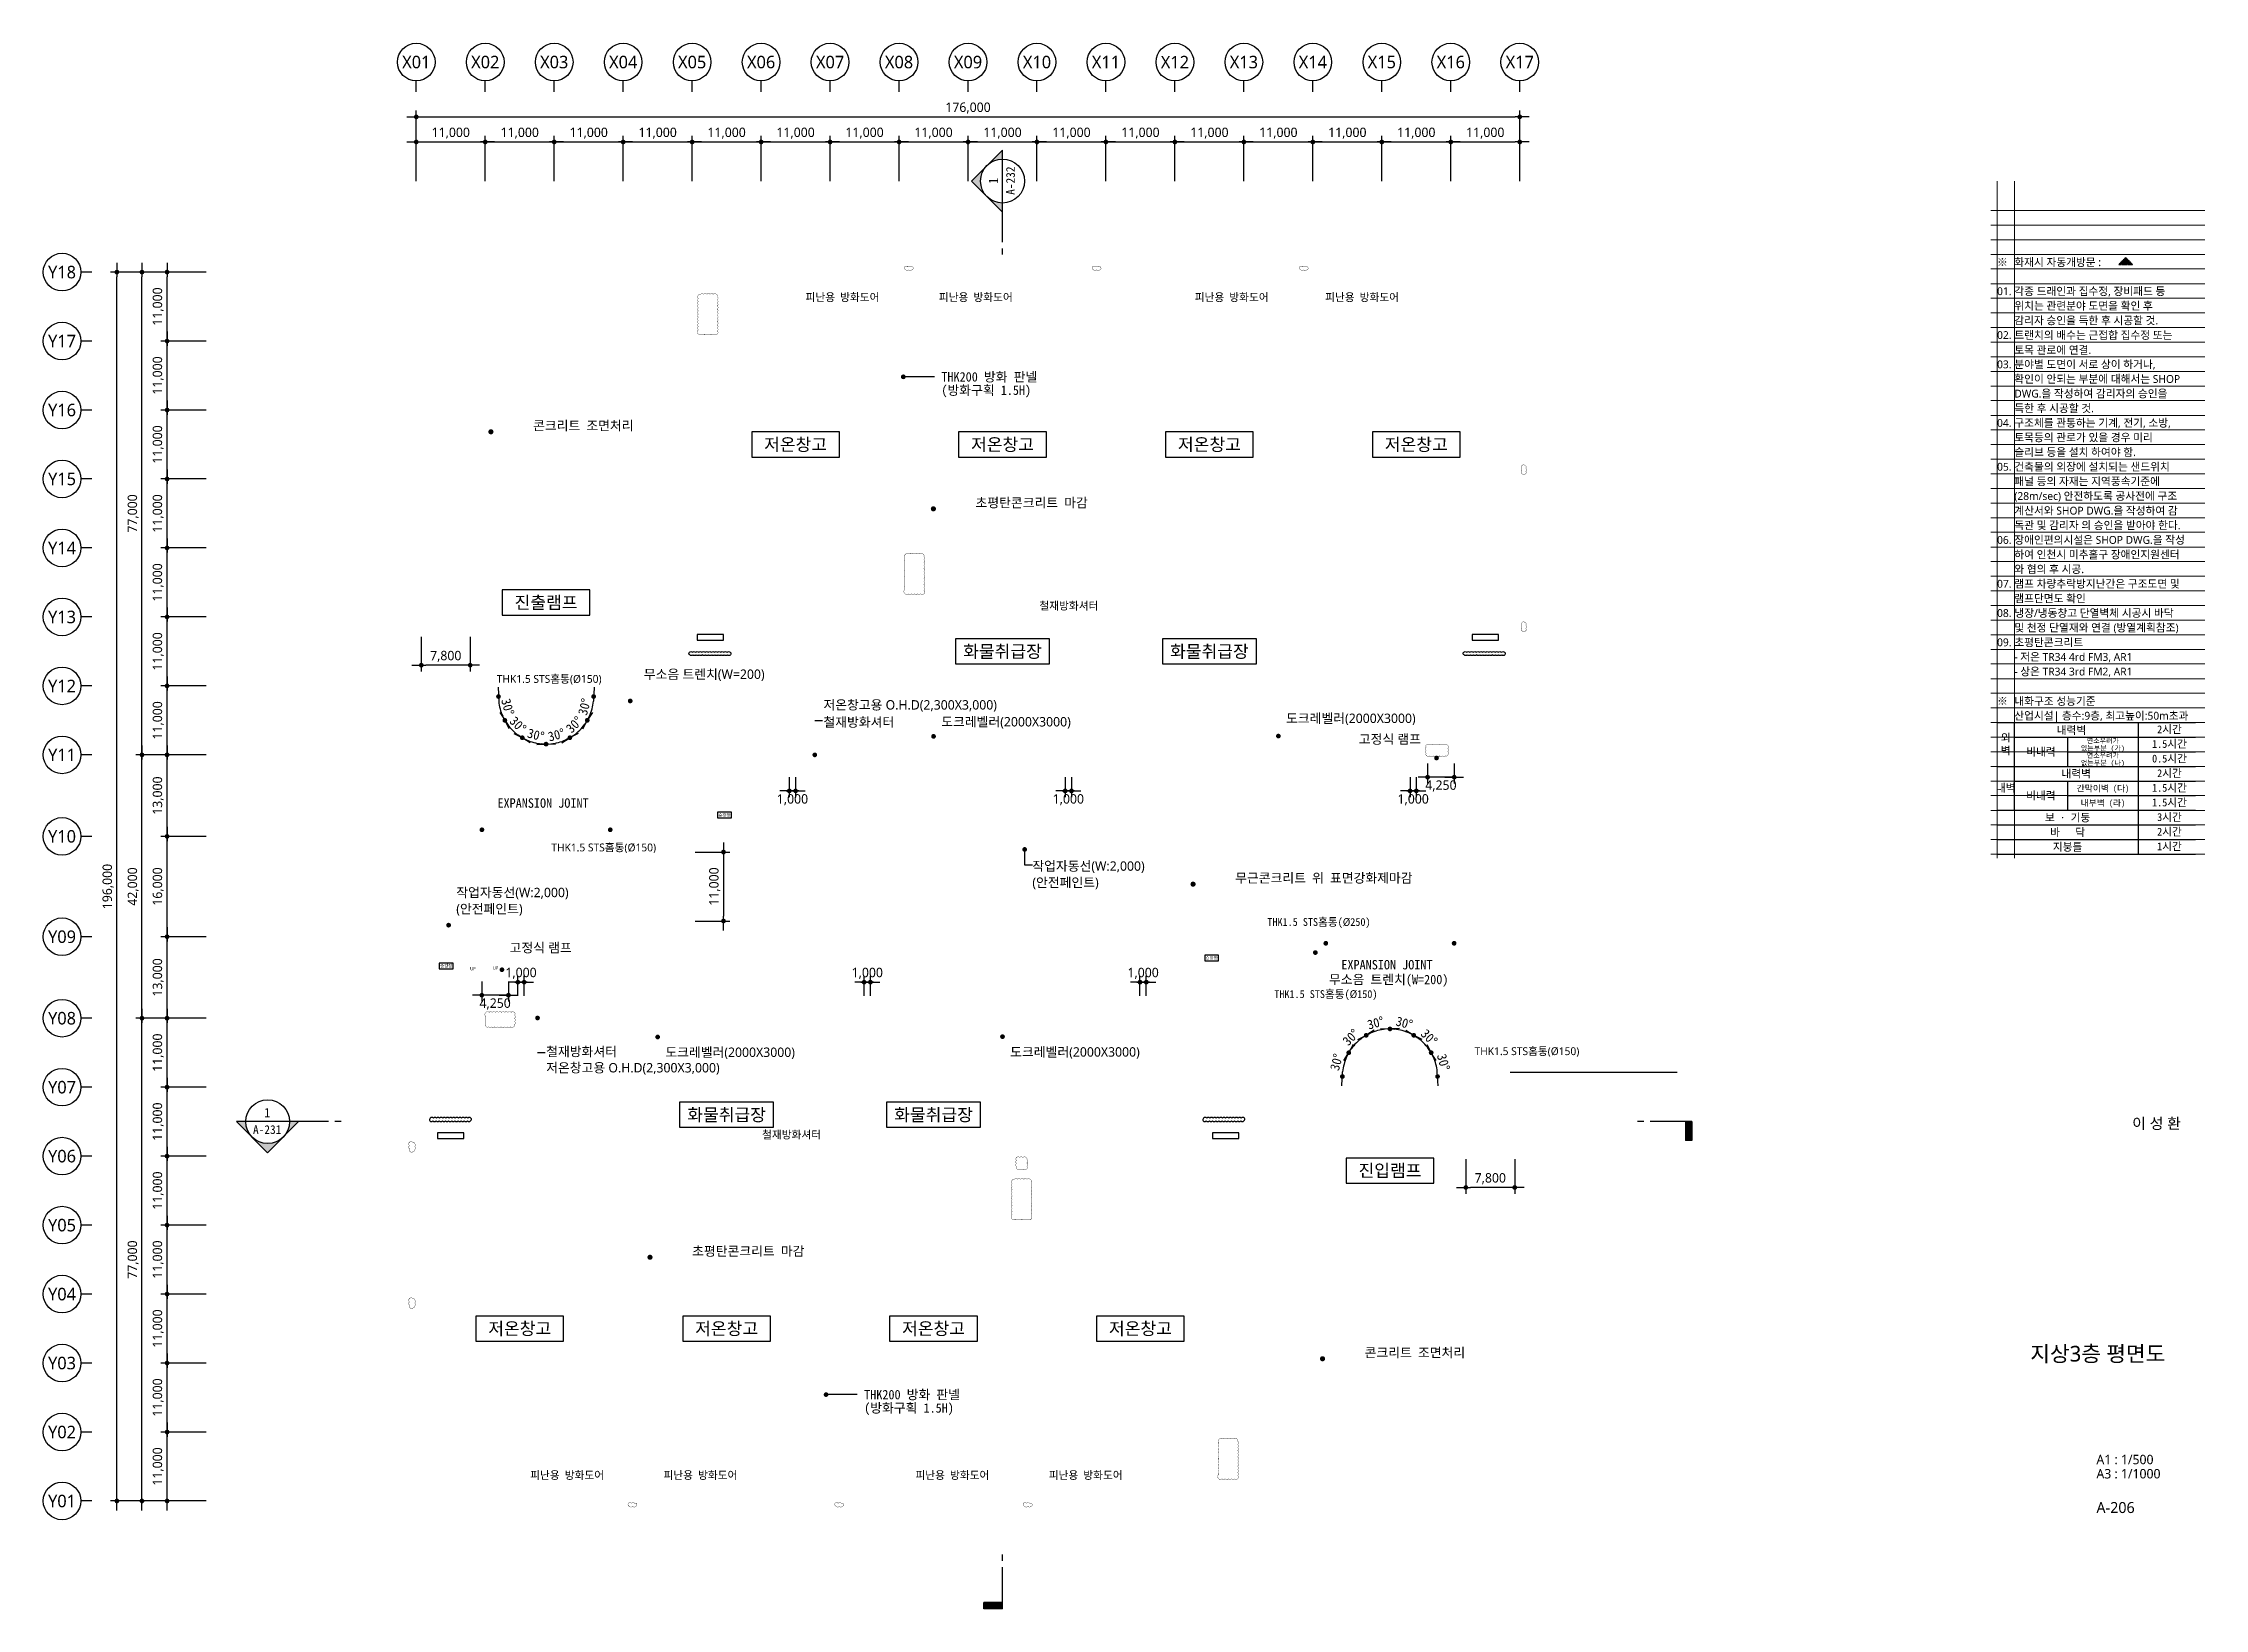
# Model space of a CAD drawing. Header units: millimetres. Extents: x 3546612 to 5615882, y 547008 to 3162891.
# Drawn here: x 4806612 to 5151369, y 2022200 to 2271891 of the extents above; entities that cross this region are included whole.
import ezdxf
from ezdxf.enums import TextEntityAlignment as Align

# ---------------------------------------------------------------- set-up
doc = ezdxf.new("R2010")
doc.units = ezdxf.units.MM
doc.linetypes.add('DASHDOTX2', pattern=[2, 1, -0.5, 0, -0.5])
for name, color, linetype, lineweight in [('A-AXIS-BUBL', 7, 'Continuous', 25), ('A-BORD-TEXT', 3, 'Continuous', 25), ('A-DIMS', 7, 'Continuous', 25), ('A-MKXS-LEAD', 7, 'Continuous', 25), ('A-MKXS-MAK1', 3, 'Continuous', 25), ('A-MKXS-MAK2', 3, 'DASHDOTX2', 25), ('A-MKXS-TEXT1', 3, 'Continuous', 25), ('A-MKXS-TEXT2', 7, 'Continuous', 25), ('A-XXXX-TXT2', 3, 'Continuous', 25), ('REV-202205', 20, 'Continuous', 25)]:
    doc.layers.add(name, color=color, linetype=linetype, lineweight=lineweight)
doc.layers.add('A-XXXX-NPLT', color=144, linetype='Continuous', lineweight=15, plot=False)
doc.styles.add('HY울릉도L', font='')
doc.styles.add('XR-평면도$0$맑은 고딕', font='malgun.ttf')
doc.styles.add('돋움', font='')
doc.styles.add('돋움체', font='')
doc.styles.add('맑은 고딕', font='malgun.ttf')
doc.styles.add('맑은고딕', font='malgun.ttf')
doc.styles.get('HY울릉도L').set_extended_font_data('HYwulM')
doc.styles.get('돋움').set_extended_font_data('DotumChe')
doc.styles.get('돋움체').set_extended_font_data('DotumChe')
doc.dimstyles.new('CDIM', dxfattribs={"dimtxt": 3, "dimasz": 1.5, "dimexe": 2, "dimexo": 1, "dimgap": 1, "dimtad": 1, "dimdec": 0, "dimrnd": 0.5, "dimzin": 0, "dimdsep": 32, "dimlunit": 6, "dimtxsty": 'HY울릉도L', "dimblk1": '_CIDOT', "dimblk2": '_CIDOT', "dimsah": 1, "dimcen": 5.5, "dimclrd": 2, "dimclre": 2, "dimclrt": 7, "dimadec": 0, "dimazin": 0, "dimtfac": 1, "dimtdec": 0, "dimtix": 1, "dimtmove": 2, "dimatfit": 1, "dimldrblk": '_CIDOT', "dimfxl": 1, "dimtolj": 1, "dimtzin": 0, "dimlwd": -1, "dimarcsym": 0})

msp = doc.modelspace()

# ---------------------------------------------------------------- texts
at = {"layer": 'A-BORD-TEXT', "style": '맑은고딕'}
msp.add_text('이 성 환', height=1750, dxfattribs=at).set_placement((5147561.5, 2098731.8), align=Align.RIGHT)
msp.add_text('지상3층 평면도', height=2500, dxfattribs=at).set_placement((5134306.3, 2062883.1), align=Align.MIDDLE_CENTER)
for s, height, p in [('A1 : 1/500', 1500, (5134091.6, 2045255)), ('A3 : 1/1000', 1500, (5134091.6, 2042987.6)), ('A-206', 1750, (5134091.6, 2037469.4))]:
    msp.add_text(s, height=height, dxfattribs=at).set_placement(p)
at = {"layer": 'A-MKXS-TEXT1'}
for s, height, style, p in [('피난용 방화도어', 1250, '돋움체', (4928202.3, 2231379.1)), ('피난용 방화도어', 1250, '돋움체', (4949466.5, 2231379.1)), ('피난용 방화도어', 1250, '돋움체', (4990279, 2231379.1)), ('피난용 방화도어', 1250, '돋움체', (5011068.7, 2231379.1)), ('THK200 방화 판넬', 1500, '돋움체', (4949861.1, 2218685.6)), ('(방화구획 1.5H)', 1500, '돋움체', (4949861.1, 2216552.1)), ('콘크리트 조면처리', 1500, '돋움체', (4884742.5, 2210905.8)), ('초평탄콘크리트 마감', 1500, '돋움체', (4955308.3, 2198615.7)), ('철재방화셔터', 1250, '맑은고딕', (4965490, 2182170.6)), ('무소음 트렌치(W=200)', 1500, '맑은고딕', (4902408.2, 2171256.9)), ('THK1.5 STS홈통(Ø150)', 1250, '맑은고딕', (4878950.3, 2170506.4)), ('저온창고용 O.H.D(2,300X3,000)', 1500, '맑은고딕', (4931050.2, 2166366.8)), ('도크레벨러(2000X3000)', 1500, '맑은고딕', (5004836.8, 2164222.4)), ('철재방화셔터', 1500, '맑은고딕', (4931050.2, 2163618)), ('도크레벨러(2000X3000)', 1500, '맑은고딕', (4949836.8, 2163672.4)), ('고정식 램프', 1500, '맑은고딕', (5016444, 2160906.7)), ('EXPANSION JOINT', 1500, '돋움체', (4879059.9, 2150706.1)), ('THK1.5 STS홈통(Ø150)', 1250, '맑은고딕', (4887645.5, 2143621)), ('작업자동선(W:2,000)', 1500, '맑은고딕', (4964371.7, 2140656.8)), ('(안전페인트)', 1500, '맑은고딕', (4964371.7, 2138043.6)), ('무근콘크리트 위 표면강화제마감', 1500, '돋움체', (4996725, 2138757.5)), ('(안전페인트)', 1500, '맑은고딕', (4872490, 2133830.9)), ('작업자동선(W:2,000)', 1500, '맑은고딕', (4872490, 2136444.1)), ('THK1.5 STS홈통(Ø250)', 1250, '돋움체', (5001858.9, 2131735.9)), ('고정식 램프', 1500, '맑은고딕', (4880995.6, 2127636.7)), ('EXPANSION JOINT', 1500, '돋움체', (5013659.9, 2124923.4)), ('THK1.5 STS홈통(Ø150)', 1250, '돋움체', (5002961.8, 2120235.7)), ('무소음 트렌치(W=200)', 1500, '돋움체', (5011683.7, 2122567.7)), ('철재방화셔터', 1500, '맑은고딕', (4886829.4, 2111082.1)), ('도크레벨러(2000X3000)', 1500, '맑은고딕', (4905836.8, 2110961.3)), ('도크레벨러(2000X3000)', 1500, '맑은고딕', (4960836.8, 2111011.3)), ('THK1.5 STS홈통(Ø150)', 1250, '맑은고딕', (5034897.2, 2111131.4)), ('저온창고용 O.H.D(2,300X3,000)', 1500, '맑은고딕', (4886829.4, 2108490.3)), ('철재방화셔터', 1250, '맑은고딕', (4921259.3, 2097813.7)), ('초평탄콘크리트 마감', 1500, '돋움체', (4910111.2, 2079249.8)), ('콘크리트 조면처리', 1500, '돋움체', (5017376, 2063066.2)), ('THK200 방화 판넬', 1500, '돋움체', (4937543.4, 2056358.4)), ('(방화구획 1.5H)', 1500, '돋움체', (4937543.4, 2054224.9)), ('피난용 방화도어', 1250, '돋움체', (4884277.3, 2043515.1)), ('피난용 방화도어', 1250, '돋움체', (4905541.5, 2043515.1)), ('피난용 방화도어', 1250, '돋움체', (4945727.3, 2043515.1)), ('피난용 방화도어', 1250, '돋움체', (4966991.5, 2043515.1))]:
    msp.add_text(s, height=height, dxfattribs=dict(at, style=style)).set_placement(p, align=Align.MIDDLE_LEFT)
at = {"layer": 'A-MKXS-TEXT1', "style": '맑은고딕'}
for p in [(4875139.3, 2124289), (4878764.3, 2124403)]:
    msp.add_text('UP', height=500, dxfattribs=at).set_placement(p, align=Align.MIDDLE_CENTER)

# ---------------------------------------------------------------- blocks, each defined once
blk = doc.blocks.new('_CIDOT')
at = {"color": 0, "linetype": 'ByBlock'}
blk.add_line((2, 0), (-1, 0), dxfattribs=at)
at = {"color": 0, "linetype": 'ByBlock', "const_width": 0.5}
blk.add_lwpolyline([(-0.25, 0, 1), (0.25, 0, 1)], format="xyb", close=True, dxfattribs=at)
blk = doc.blocks.new('*D9')
at = {"layer": 'A-DIMS', "lineweight": -2, "transparency": 16777216}
for p, q in [((93193, 67121), (85943, 67121)), ((93193, 56121), (85943, 56121))]:
    blk.add_line(p, q, dxfattribs=at)
at = {"layer": 'A-DIMS', "transparency": 16777216}
blk.add_line((86943, 56871), (86943, 66371), dxfattribs=at)
at = {"layer": 'A-DIMS', "transparency": 16777216, "xscale": 750, "yscale": 750, "zscale": 750}
for p, rotation in [((86943, 67121), 90), ((86943, 56121), 270)]:
    blk.add_blockref('_CIDOT', p, dxfattribs=dict(at, rotation=rotation))
at = {"layer": 'A-DIMS', "color": 3, "transparency": 16777216, "insert": (85538, 61621), "char_height": 1500, "attachment_point": 5, "rotation": 90, "style": '맑은고딕'}
blk.add_mtext('\\A1;11,000', dxfattribs=at)
blk = doc.blocks.new('*D10')
at = {"layer": 'A-DIMS', "lineweight": -2, "transparency": 16777216}
for p, q in [((93193, 78121), (85943, 78121)), ((93193, 67121), (85943, 67121))]:
    blk.add_line(p, q, dxfattribs=at)
at = {"layer": 'A-DIMS', "transparency": 16777216}
blk.add_line((86943, 67871), (86943, 77371), dxfattribs=at)
at = {"layer": 'A-DIMS', "transparency": 16777216, "xscale": 750, "yscale": 750, "zscale": 750}
for p, rotation in [((86943, 78121), 90), ((86943, 67121), 270)]:
    blk.add_blockref('_CIDOT', p, dxfattribs=dict(at, rotation=rotation))
at = {"layer": 'A-DIMS', "color": 3, "transparency": 16777216, "insert": (85538, 72621), "char_height": 1500, "attachment_point": 5, "rotation": 90, "style": '맑은고딕'}
blk.add_mtext('\\A1;11,000', dxfattribs=at)
blk = doc.blocks.new('*D11')
at = {"layer": 'A-DIMS', "lineweight": -2, "transparency": 16777216}
for p, q in [((93193, 89121), (85943, 89121)), ((93193, 78121), (85943, 78121))]:
    blk.add_line(p, q, dxfattribs=at)
at = {"layer": 'A-DIMS', "transparency": 16777216}
blk.add_line((86943, 78871), (86943, 88371), dxfattribs=at)
at = {"layer": 'A-DIMS', "transparency": 16777216, "xscale": 750, "yscale": 750, "zscale": 750}
for p, rotation in [((86943, 89121), 90), ((86943, 78121), 270)]:
    blk.add_blockref('_CIDOT', p, dxfattribs=dict(at, rotation=rotation))
at = {"layer": 'A-DIMS', "color": 3, "transparency": 16777216, "insert": (85538, 83621), "char_height": 1500, "attachment_point": 5, "rotation": 90, "style": '맑은고딕'}
blk.add_mtext('\\A1;11,000', dxfattribs=at)
blk = doc.blocks.new('*D12')
at = {"layer": 'A-DIMS', "lineweight": -2, "transparency": 16777216}
for p, q in [((93193, 100121), (85943, 100121)), ((93193, 89121), (85943, 89121))]:
    blk.add_line(p, q, dxfattribs=at)
at = {"layer": 'A-DIMS', "transparency": 16777216}
blk.add_line((86943, 89871), (86943, 99371), dxfattribs=at)
at = {"layer": 'A-DIMS', "transparency": 16777216, "xscale": 750, "yscale": 750, "zscale": 750}
for p, rotation in [((86943, 100121), 90), ((86943, 89121), 270)]:
    blk.add_blockref('_CIDOT', p, dxfattribs=dict(at, rotation=rotation))
at = {"layer": 'A-DIMS', "color": 3, "transparency": 16777216, "insert": (85538, 94621), "char_height": 1500, "attachment_point": 5, "rotation": 90, "style": '맑은고딕'}
blk.add_mtext('\\A1;11,000', dxfattribs=at)
blk = doc.blocks.new('*D13')
at = {"layer": 'A-DIMS', "lineweight": -2, "transparency": 16777216}
for p, q in [((93193, 111121), (85943, 111121)), ((93193, 100121), (85943, 100121))]:
    blk.add_line(p, q, dxfattribs=at)
at = {"layer": 'A-DIMS', "transparency": 16777216}
blk.add_line((86943, 100871), (86943, 110371), dxfattribs=at)
at = {"layer": 'A-DIMS', "transparency": 16777216, "xscale": 750, "yscale": 750, "zscale": 750}
for p, rotation in [((86943, 111121), 90), ((86943, 100121), 270)]:
    blk.add_blockref('_CIDOT', p, dxfattribs=dict(at, rotation=rotation))
at = {"layer": 'A-DIMS', "color": 3, "transparency": 16777216, "insert": (85538, 105621), "char_height": 1500, "attachment_point": 5, "rotation": 90, "style": '맑은고딕'}
blk.add_mtext('\\A1;11,000', dxfattribs=at)
blk = doc.blocks.new('*D14')
at = {"layer": 'A-DIMS', "lineweight": -2, "transparency": 16777216}
for p, q in [((93193, 122121), (85943, 122121)), ((93193, 111121), (85943, 111121))]:
    blk.add_line(p, q, dxfattribs=at)
at = {"layer": 'A-DIMS', "transparency": 16777216}
blk.add_line((86943, 111871), (86943, 121371), dxfattribs=at)
at = {"layer": 'A-DIMS', "transparency": 16777216, "xscale": 750, "yscale": 750, "zscale": 750}
for p, rotation in [((86943, 122121), 90), ((86943, 111121), 270)]:
    blk.add_blockref('_CIDOT', p, dxfattribs=dict(at, rotation=rotation))
at = {"layer": 'A-DIMS', "color": 3, "transparency": 16777216, "insert": (85538, 116621), "char_height": 1500, "attachment_point": 5, "rotation": 90, "style": '맑은고딕'}
blk.add_mtext('\\A1;11,000', dxfattribs=at)
blk = doc.blocks.new('*D15')
at = {"layer": 'A-DIMS', "lineweight": -2, "transparency": 16777216}
for p, q in [((93193, 135121), (85943, 135121)), ((93193, 122121), (85943, 122121))]:
    blk.add_line(p, q, dxfattribs=at)
at = {"layer": 'A-DIMS', "transparency": 16777216}
blk.add_line((86943, 122871), (86943, 134371), dxfattribs=at)
at = {"layer": 'A-DIMS', "transparency": 16777216, "xscale": 750, "yscale": 750, "zscale": 750}
for p, rotation in [((86943, 135121), 90), ((86943, 122121), 270)]:
    blk.add_blockref('_CIDOT', p, dxfattribs=dict(at, rotation=rotation))
at = {"layer": 'A-DIMS', "color": 3, "transparency": 16777216, "insert": (85538, 128621), "char_height": 1500, "attachment_point": 5, "rotation": 90, "style": '맑은고딕'}
blk.add_mtext('\\A1;13,000', dxfattribs=at)
blk = doc.blocks.new('*D16')
at = {"layer": 'A-DIMS', "lineweight": -2, "transparency": 16777216}
for p, q in [((93193, 151121), (85943, 151121)), ((93193, 135121), (85943, 135121))]:
    blk.add_line(p, q, dxfattribs=at)
at = {"layer": 'A-DIMS', "transparency": 16777216}
blk.add_line((86943, 135871), (86943, 150371), dxfattribs=at)
at = {"layer": 'A-DIMS', "transparency": 16777216, "xscale": 750, "yscale": 750, "zscale": 750}
for p, rotation in [((86943, 151121), 90), ((86943, 135121), 270)]:
    blk.add_blockref('_CIDOT', p, dxfattribs=dict(at, rotation=rotation))
at = {"layer": 'A-DIMS', "color": 3, "transparency": 16777216, "insert": (85538, 143121), "char_height": 1500, "attachment_point": 5, "rotation": 90, "style": '맑은고딕'}
blk.add_mtext('\\A1;16,000', dxfattribs=at)
blk = doc.blocks.new('*D17')
at = {"layer": 'A-DIMS', "lineweight": -2, "transparency": 16777216}
for p, q in [((93193, 164121), (85943, 164121)), ((93193, 151121), (85943, 151121))]:
    blk.add_line(p, q, dxfattribs=at)
at = {"layer": 'A-DIMS', "transparency": 16777216}
blk.add_line((86943, 151871), (86943, 163371), dxfattribs=at)
at = {"layer": 'A-DIMS', "transparency": 16777216, "xscale": 750, "yscale": 750, "zscale": 750}
for p, rotation in [((86943, 164121), 90), ((86943, 151121), 270)]:
    blk.add_blockref('_CIDOT', p, dxfattribs=dict(at, rotation=rotation))
at = {"layer": 'A-DIMS', "color": 3, "transparency": 16777216, "insert": (85538, 157621), "char_height": 1500, "attachment_point": 5, "rotation": 90, "style": '맑은고딕'}
blk.add_mtext('\\A1;13,000', dxfattribs=at)
blk = doc.blocks.new('*D18')
at = {"layer": 'A-DIMS', "lineweight": -2, "transparency": 16777216}
for p, q in [((93193, 175121), (85943, 175121)), ((93193, 164121), (85943, 164121))]:
    blk.add_line(p, q, dxfattribs=at)
at = {"layer": 'A-DIMS', "transparency": 16777216}
blk.add_line((86943, 164871), (86943, 174371), dxfattribs=at)
at = {"layer": 'A-DIMS', "transparency": 16777216, "xscale": 750, "yscale": 750, "zscale": 750}
for p, rotation in [((86943, 175121), 90), ((86943, 164121), 270)]:
    blk.add_blockref('_CIDOT', p, dxfattribs=dict(at, rotation=rotation))
at = {"layer": 'A-DIMS', "color": 3, "transparency": 16777216, "insert": (85538, 169621), "char_height": 1500, "attachment_point": 5, "rotation": 90, "style": '맑은고딕'}
blk.add_mtext('\\A1;11,000', dxfattribs=at)
blk = doc.blocks.new('*D19')
at = {"layer": 'A-DIMS', "lineweight": -2, "transparency": 16777216}
for p, q in [((93193, 186121), (85943, 186121)), ((93193, 175121), (85943, 175121))]:
    blk.add_line(p, q, dxfattribs=at)
at = {"layer": 'A-DIMS', "transparency": 16777216}
blk.add_line((86943, 175871), (86943, 185371), dxfattribs=at)
at = {"layer": 'A-DIMS', "transparency": 16777216, "xscale": 750, "yscale": 750, "zscale": 750}
for p, rotation in [((86943, 186121), 90), ((86943, 175121), 270)]:
    blk.add_blockref('_CIDOT', p, dxfattribs=dict(at, rotation=rotation))
at = {"layer": 'A-DIMS', "color": 3, "transparency": 16777216, "insert": (85538, 180621), "char_height": 1500, "attachment_point": 5, "rotation": 90, "style": '맑은고딕'}
blk.add_mtext('\\A1;11,000', dxfattribs=at)
blk = doc.blocks.new('*D20')
at = {"layer": 'A-DIMS', "lineweight": -2, "transparency": 16777216}
for p, q in [((93193, 197121), (85943, 197121)), ((93193, 186121), (85943, 186121))]:
    blk.add_line(p, q, dxfattribs=at)
at = {"layer": 'A-DIMS', "transparency": 16777216}
blk.add_line((86943, 186871), (86943, 196371), dxfattribs=at)
at = {"layer": 'A-DIMS', "transparency": 16777216, "xscale": 750, "yscale": 750, "zscale": 750}
for p, rotation in [((86943, 197121), 90), ((86943, 186121), 270)]:
    blk.add_blockref('_CIDOT', p, dxfattribs=dict(at, rotation=rotation))
at = {"layer": 'A-DIMS', "color": 3, "transparency": 16777216, "insert": (85538, 191621), "char_height": 1500, "attachment_point": 5, "rotation": 90, "style": '맑은고딕'}
blk.add_mtext('\\A1;11,000', dxfattribs=at)
blk = doc.blocks.new('*D21')
at = {"layer": 'A-DIMS', "lineweight": -2, "transparency": 16777216}
for p, q in [((93193, 208121), (85943, 208121)), ((93193, 197121), (85943, 197121))]:
    blk.add_line(p, q, dxfattribs=at)
at = {"layer": 'A-DIMS', "transparency": 16777216}
blk.add_line((86943, 197871), (86943, 207371), dxfattribs=at)
at = {"layer": 'A-DIMS', "transparency": 16777216, "xscale": 750, "yscale": 750, "zscale": 750}
for p, rotation in [((86943, 208121), 90), ((86943, 197121), 270)]:
    blk.add_blockref('_CIDOT', p, dxfattribs=dict(at, rotation=rotation))
at = {"layer": 'A-DIMS', "color": 3, "transparency": 16777216, "insert": (85538, 202621), "char_height": 1500, "attachment_point": 5, "rotation": 90, "style": '맑은고딕'}
blk.add_mtext('\\A1;11,000', dxfattribs=at)
blk = doc.blocks.new('*D22')
at = {"layer": 'A-DIMS', "lineweight": -2, "transparency": 16777216}
for p, q in [((93193, 219121), (85943, 219121)), ((93193, 208121), (85943, 208121))]:
    blk.add_line(p, q, dxfattribs=at)
at = {"layer": 'A-DIMS', "transparency": 16777216}
blk.add_line((86943, 208871), (86943, 218371), dxfattribs=at)
at = {"layer": 'A-DIMS', "transparency": 16777216, "xscale": 750, "yscale": 750, "zscale": 750}
for p, rotation in [((86943, 219121), 90), ((86943, 208121), 270)]:
    blk.add_blockref('_CIDOT', p, dxfattribs=dict(at, rotation=rotation))
at = {"layer": 'A-DIMS', "color": 3, "transparency": 16777216, "insert": (85538, 213621), "char_height": 1500, "attachment_point": 5, "rotation": 90, "style": '맑은고딕'}
blk.add_mtext('\\A1;11,000', dxfattribs=at)
blk = doc.blocks.new('*D23')
at = {"layer": 'A-DIMS', "lineweight": -2, "transparency": 16777216}
for p, q in [((93193, 230121), (85943, 230121)), ((93193, 219121), (85943, 219121))]:
    blk.add_line(p, q, dxfattribs=at)
at = {"layer": 'A-DIMS', "transparency": 16777216}
blk.add_line((86943, 219871), (86943, 229371), dxfattribs=at)
at = {"layer": 'A-DIMS', "transparency": 16777216, "xscale": 750, "yscale": 750, "zscale": 750}
for p, rotation in [((86943, 230121), 90), ((86943, 219121), 270)]:
    blk.add_blockref('_CIDOT', p, dxfattribs=dict(at, rotation=rotation))
at = {"layer": 'A-DIMS', "color": 3, "transparency": 16777216, "insert": (85538, 224621), "char_height": 1500, "attachment_point": 5, "rotation": 90, "style": '맑은고딕'}
blk.add_mtext('\\A1;11,000', dxfattribs=at)
blk = doc.blocks.new('*D24')
at = {"layer": 'A-DIMS', "lineweight": -2, "transparency": 16777216}
for p, q in [((93193, 241121), (85943, 241121)), ((93193, 230121), (85943, 230121))]:
    blk.add_line(p, q, dxfattribs=at)
at = {"layer": 'A-DIMS', "transparency": 16777216}
blk.add_line((86943, 230871), (86943, 240371), dxfattribs=at)
at = {"layer": 'A-DIMS', "transparency": 16777216, "xscale": 750, "yscale": 750, "zscale": 750}
for p, rotation in [((86943, 241121), 90), ((86943, 230121), 270)]:
    blk.add_blockref('_CIDOT', p, dxfattribs=dict(at, rotation=rotation))
at = {"layer": 'A-DIMS', "color": 3, "transparency": 16777216, "insert": (85538, 235621), "char_height": 1500, "attachment_point": 5, "rotation": 90, "style": '맑은고딕'}
blk.add_mtext('\\A1;11,000', dxfattribs=at)
blk = doc.blocks.new('*D25')
at = {"layer": 'A-DIMS', "lineweight": -2, "transparency": 16777216}
for p, q in [((93193, 122121), (81943, 122121)), ((93193, 45121), (81943, 45121))]:
    blk.add_line(p, q, dxfattribs=at)
at = {"layer": 'A-DIMS', "transparency": 16777216}
blk.add_line((82943, 45871), (82943, 121371), dxfattribs=at)
at = {"layer": 'A-DIMS', "transparency": 16777216, "xscale": 750, "yscale": 750, "zscale": 750}
for p, rotation in [((82943, 122121), 90), ((82943, 45121), 270)]:
    blk.add_blockref('_CIDOT', p, dxfattribs=dict(at, rotation=rotation))
at = {"layer": 'A-DIMS', "color": 3, "transparency": 16777216, "insert": (81542, 83621), "char_height": 1500, "attachment_point": 5, "rotation": 90, "style": '맑은고딕'}
blk.add_mtext('\\A1;77,000', dxfattribs=at)
blk = doc.blocks.new('*D26')
at = {"layer": 'A-DIMS', "lineweight": -2, "transparency": 16777216}
for p, q in [((93193, 241121), (77943, 241121)), ((93193, 45121), (77943, 45121))]:
    blk.add_line(p, q, dxfattribs=at)
at = {"layer": 'A-DIMS', "transparency": 16777216}
blk.add_line((78943, 45871), (78943, 240371), dxfattribs=at)
at = {"layer": 'A-DIMS', "transparency": 16777216, "xscale": 750, "yscale": 750, "zscale": 750}
for p, rotation in [((78943, 241121), 90), ((78943, 45121), 270)]:
    blk.add_blockref('_CIDOT', p, dxfattribs=dict(at, rotation=rotation))
at = {"layer": 'A-DIMS', "color": 3, "transparency": 16777216, "insert": (77538, 143121), "char_height": 1500, "attachment_point": 5, "rotation": 90, "style": '맑은고딕'}
blk.add_mtext('\\A1;196,000', dxfattribs=at)
blk = doc.blocks.new('*D27')
at = {"layer": 'A-DIMS', "lineweight": -2, "transparency": 16777216}
for p, q in [((93193, 56121), (85943, 56121)), ((93193, 45121), (85943, 45121))]:
    blk.add_line(p, q, dxfattribs=at)
at = {"layer": 'A-DIMS', "transparency": 16777216}
blk.add_line((86943, 45871), (86943, 55371), dxfattribs=at)
at = {"layer": 'A-DIMS', "transparency": 16777216, "xscale": 750, "yscale": 750, "zscale": 750}
for p, rotation in [((86943, 56121), 90), ((86943, 45121), 270)]:
    blk.add_blockref('_CIDOT', p, dxfattribs=dict(at, rotation=rotation))
at = {"layer": 'A-DIMS', "color": 3, "transparency": 16777216, "insert": (85538, 50621), "char_height": 1500, "attachment_point": 5, "rotation": 90, "style": '맑은고딕'}
blk.add_mtext('\\A1;11,000', dxfattribs=at)
blk = doc.blocks.new('*D28')
at = {"layer": 'A-DIMS', "lineweight": -2, "transparency": 16777216}
for p, q in [((93193, 164121), (81943, 164121)), ((93193, 122121), (81943, 122121))]:
    blk.add_line(p, q, dxfattribs=at)
at = {"layer": 'A-DIMS', "transparency": 16777216}
blk.add_line((82943, 122871), (82943, 163371), dxfattribs=at)
at = {"layer": 'A-DIMS', "transparency": 16777216, "xscale": 750, "yscale": 750, "zscale": 750}
for p, rotation in [((82943, 164121), 90), ((82943, 122121), 270)]:
    blk.add_blockref('_CIDOT', p, dxfattribs=dict(at, rotation=rotation))
at = {"layer": 'A-DIMS', "color": 3, "transparency": 16777216, "insert": (81542, 143121), "char_height": 1500, "attachment_point": 5, "rotation": 90, "style": '맑은고딕'}
blk.add_mtext('\\A1;42,000', dxfattribs=at)
blk = doc.blocks.new('*D29')
at = {"layer": 'A-DIMS', "lineweight": -2, "transparency": 16777216}
for p, q in [((93193, 241121), (81943, 241121)), ((93193, 164121), (81943, 164121))]:
    blk.add_line(p, q, dxfattribs=at)
at = {"layer": 'A-DIMS', "transparency": 16777216}
blk.add_line((82943, 164871), (82943, 240371), dxfattribs=at)
at = {"layer": 'A-DIMS', "transparency": 16777216, "xscale": 750, "yscale": 750, "zscale": 750}
for p, rotation in [((82943, 241121), 90), ((82943, 164121), 270)]:
    blk.add_blockref('_CIDOT', p, dxfattribs=dict(at, rotation=rotation))
at = {"layer": 'A-DIMS', "color": 3, "transparency": 16777216, "insert": (81542, 202621), "char_height": 1500, "attachment_point": 5, "rotation": 90, "style": '맑은고딕'}
blk.add_mtext('\\A1;77,000', dxfattribs=at)
blk = doc.blocks.new('*D30')
at = {"layer": 'A-DIMS', "lineweight": -2, "transparency": 16777216}
for p, q in [((148693, 255621), (148693, 262871)), ((159693, 255621), (159693, 262871))]:
    blk.add_line(p, q, dxfattribs=at)
at = {"layer": 'A-DIMS', "transparency": 16777216}
blk.add_line((149443, 261871), (158943, 261871), dxfattribs=at)
at = {"layer": 'A-DIMS', "transparency": 16777216, "xscale": 750, "yscale": 750, "zscale": 750, "rotation": 180}
blk.add_blockref('_CIDOT', (148693, 261871), dxfattribs=at)
at = {"layer": 'A-DIMS', "transparency": 16777216, "xscale": 750, "yscale": 750, "zscale": 750}
blk.add_blockref('_CIDOT', (159693, 261871), dxfattribs=at)
at = {"layer": 'A-DIMS', "color": 3, "transparency": 16777216, "insert": (154193, 263275), "char_height": 1500, "attachment_point": 5, "style": '맑은고딕'}
blk.add_mtext('\\A1;11,000', dxfattribs=at)
blk = doc.blocks.new('*D31')
at = {"layer": 'A-DIMS', "lineweight": -2, "transparency": 16777216}
for p, q in [((159693, 255621), (159693, 262871)), ((170693, 255621), (170693, 262871))]:
    blk.add_line(p, q, dxfattribs=at)
at = {"layer": 'A-DIMS', "transparency": 16777216}
blk.add_line((160443, 261871), (169943, 261871), dxfattribs=at)
at = {"layer": 'A-DIMS', "transparency": 16777216, "xscale": 750, "yscale": 750, "zscale": 750, "rotation": 180}
blk.add_blockref('_CIDOT', (159693, 261871), dxfattribs=at)
at = {"layer": 'A-DIMS', "transparency": 16777216, "xscale": 750, "yscale": 750, "zscale": 750}
blk.add_blockref('_CIDOT', (170693, 261871), dxfattribs=at)
at = {"layer": 'A-DIMS', "color": 3, "transparency": 16777216, "insert": (165193, 263275), "char_height": 1500, "attachment_point": 5, "style": '맑은고딕'}
blk.add_mtext('\\A1;11,000', dxfattribs=at)
blk = doc.blocks.new('*D32')
at = {"layer": 'A-DIMS', "lineweight": -2, "transparency": 16777216}
for p, q in [((170693, 255621), (170693, 262871)), ((181693, 255621), (181693, 262871))]:
    blk.add_line(p, q, dxfattribs=at)
at = {"layer": 'A-DIMS', "transparency": 16777216}
blk.add_line((171443, 261871), (180943, 261871), dxfattribs=at)
at = {"layer": 'A-DIMS', "transparency": 16777216, "xscale": 750, "yscale": 750, "zscale": 750, "rotation": 180}
blk.add_blockref('_CIDOT', (170693, 261871), dxfattribs=at)
at = {"layer": 'A-DIMS', "transparency": 16777216, "xscale": 750, "yscale": 750, "zscale": 750}
blk.add_blockref('_CIDOT', (181693, 261871), dxfattribs=at)
at = {"layer": 'A-DIMS', "color": 3, "transparency": 16777216, "insert": (176193, 263275), "char_height": 1500, "attachment_point": 5, "style": '맑은고딕'}
blk.add_mtext('\\A1;11,000', dxfattribs=at)
blk = doc.blocks.new('*D33')
at = {"layer": 'A-DIMS', "lineweight": -2, "transparency": 16777216}
for p, q in [((181693, 255621), (181693, 262871)), ((192693, 255621), (192693, 262871))]:
    blk.add_line(p, q, dxfattribs=at)
at = {"layer": 'A-DIMS', "transparency": 16777216}
blk.add_line((182443, 261871), (191943, 261871), dxfattribs=at)
at = {"layer": 'A-DIMS', "transparency": 16777216, "xscale": 750, "yscale": 750, "zscale": 750, "rotation": 180}
blk.add_blockref('_CIDOT', (181693, 261871), dxfattribs=at)
at = {"layer": 'A-DIMS', "transparency": 16777216, "xscale": 750, "yscale": 750, "zscale": 750}
blk.add_blockref('_CIDOT', (192693, 261871), dxfattribs=at)
at = {"layer": 'A-DIMS', "color": 3, "transparency": 16777216, "insert": (187193, 263275), "char_height": 1500, "attachment_point": 5, "style": '맑은고딕'}
blk.add_mtext('\\A1;11,000', dxfattribs=at)
blk = doc.blocks.new('*D34')
at = {"layer": 'A-DIMS', "lineweight": -2, "transparency": 16777216}
for p, q in [((192693, 255621), (192693, 262871)), ((203693, 255621), (203693, 262871))]:
    blk.add_line(p, q, dxfattribs=at)
at = {"layer": 'A-DIMS', "transparency": 16777216}
blk.add_line((193443, 261871), (202943, 261871), dxfattribs=at)
at = {"layer": 'A-DIMS', "transparency": 16777216, "xscale": 750, "yscale": 750, "zscale": 750, "rotation": 180}
blk.add_blockref('_CIDOT', (192693, 261871), dxfattribs=at)
at = {"layer": 'A-DIMS', "transparency": 16777216, "xscale": 750, "yscale": 750, "zscale": 750}
blk.add_blockref('_CIDOT', (203693, 261871), dxfattribs=at)
at = {"layer": 'A-DIMS', "color": 3, "transparency": 16777216, "insert": (198193, 263275), "char_height": 1500, "attachment_point": 5, "style": '맑은고딕'}
blk.add_mtext('\\A1;11,000', dxfattribs=at)
blk = doc.blocks.new('*D35')
at = {"layer": 'A-DIMS', "lineweight": -2, "transparency": 16777216}
for p, q in [((203693, 255621), (203693, 262871)), ((214693, 255621), (214693, 262871))]:
    blk.add_line(p, q, dxfattribs=at)
at = {"layer": 'A-DIMS', "transparency": 16777216}
blk.add_line((204443, 261871), (213943, 261871), dxfattribs=at)
at = {"layer": 'A-DIMS', "transparency": 16777216, "xscale": 750, "yscale": 750, "zscale": 750, "rotation": 180}
blk.add_blockref('_CIDOT', (203693, 261871), dxfattribs=at)
at = {"layer": 'A-DIMS', "transparency": 16777216, "xscale": 750, "yscale": 750, "zscale": 750}
blk.add_blockref('_CIDOT', (214693, 261871), dxfattribs=at)
at = {"layer": 'A-DIMS', "color": 3, "transparency": 16777216, "insert": (209193, 263275), "char_height": 1500, "attachment_point": 5, "style": '맑은고딕'}
blk.add_mtext('\\A1;11,000', dxfattribs=at)
blk = doc.blocks.new('*D36')
at = {"layer": 'A-DIMS', "lineweight": -2, "transparency": 16777216}
for p, q in [((214693, 255621), (214693, 262871)), ((225693, 255621), (225693, 262871))]:
    blk.add_line(p, q, dxfattribs=at)
at = {"layer": 'A-DIMS', "transparency": 16777216}
blk.add_line((215443, 261871), (224943, 261871), dxfattribs=at)
at = {"layer": 'A-DIMS', "transparency": 16777216, "xscale": 750, "yscale": 750, "zscale": 750, "rotation": 180}
blk.add_blockref('_CIDOT', (214693, 261871), dxfattribs=at)
at = {"layer": 'A-DIMS', "transparency": 16777216, "xscale": 750, "yscale": 750, "zscale": 750}
blk.add_blockref('_CIDOT', (225693, 261871), dxfattribs=at)
at = {"layer": 'A-DIMS', "color": 3, "transparency": 16777216, "insert": (220193, 263275), "char_height": 1500, "attachment_point": 5, "style": '맑은고딕'}
blk.add_mtext('\\A1;11,000', dxfattribs=at)
blk = doc.blocks.new('*D37')
at = {"layer": 'A-DIMS', "lineweight": -2, "transparency": 16777216}
for p, q in [((225693, 255621), (225693, 262871)), ((236693, 255621), (236693, 262871))]:
    blk.add_line(p, q, dxfattribs=at)
at = {"layer": 'A-DIMS', "transparency": 16777216}
blk.add_line((226443, 261871), (235943, 261871), dxfattribs=at)
at = {"layer": 'A-DIMS', "transparency": 16777216, "xscale": 750, "yscale": 750, "zscale": 750, "rotation": 180}
blk.add_blockref('_CIDOT', (225693, 261871), dxfattribs=at)
at = {"layer": 'A-DIMS', "transparency": 16777216, "xscale": 750, "yscale": 750, "zscale": 750}
blk.add_blockref('_CIDOT', (236693, 261871), dxfattribs=at)
at = {"layer": 'A-DIMS', "color": 3, "transparency": 16777216, "insert": (231193, 263275), "char_height": 1500, "attachment_point": 5, "style": '맑은고딕'}
blk.add_mtext('\\A1;11,000', dxfattribs=at)
blk = doc.blocks.new('*D38')
at = {"layer": 'A-DIMS', "lineweight": -2, "transparency": 16777216}
for p, q in [((236693, 255621), (236693, 262871)), ((247693, 255621), (247693, 262871))]:
    blk.add_line(p, q, dxfattribs=at)
at = {"layer": 'A-DIMS', "transparency": 16777216}
blk.add_line((237443, 261871), (246943, 261871), dxfattribs=at)
at = {"layer": 'A-DIMS', "transparency": 16777216, "xscale": 750, "yscale": 750, "zscale": 750, "rotation": 180}
blk.add_blockref('_CIDOT', (236693, 261871), dxfattribs=at)
at = {"layer": 'A-DIMS', "transparency": 16777216, "xscale": 750, "yscale": 750, "zscale": 750}
blk.add_blockref('_CIDOT', (247693, 261871), dxfattribs=at)
at = {"layer": 'A-DIMS', "color": 3, "transparency": 16777216, "insert": (242193, 263275), "char_height": 1500, "attachment_point": 5, "style": '맑은고딕'}
blk.add_mtext('\\A1;11,000', dxfattribs=at)
blk = doc.blocks.new('*D39')
at = {"layer": 'A-DIMS', "lineweight": -2, "transparency": 16777216}
for p, q in [((247693, 255621), (247693, 262871)), ((258693, 255621), (258693, 262871))]:
    blk.add_line(p, q, dxfattribs=at)
at = {"layer": 'A-DIMS', "transparency": 16777216}
blk.add_line((248443, 261871), (257943, 261871), dxfattribs=at)
at = {"layer": 'A-DIMS', "transparency": 16777216, "xscale": 750, "yscale": 750, "zscale": 750, "rotation": 180}
blk.add_blockref('_CIDOT', (247693, 261871), dxfattribs=at)
at = {"layer": 'A-DIMS', "transparency": 16777216, "xscale": 750, "yscale": 750, "zscale": 750}
blk.add_blockref('_CIDOT', (258693, 261871), dxfattribs=at)
at = {"layer": 'A-DIMS', "color": 3, "transparency": 16777216, "insert": (253193, 263275), "char_height": 1500, "attachment_point": 5, "style": '맑은고딕'}
blk.add_mtext('\\A1;11,000', dxfattribs=at)
blk = doc.blocks.new('*D40')
at = {"layer": 'A-DIMS', "lineweight": -2, "transparency": 16777216}
for p, q in [((258693, 255621), (258693, 262871)), ((269693, 255621), (269693, 262871))]:
    blk.add_line(p, q, dxfattribs=at)
at = {"layer": 'A-DIMS', "transparency": 16777216}
blk.add_line((259443, 261871), (268943, 261871), dxfattribs=at)
at = {"layer": 'A-DIMS', "transparency": 16777216, "xscale": 750, "yscale": 750, "zscale": 750, "rotation": 180}
blk.add_blockref('_CIDOT', (258693, 261871), dxfattribs=at)
at = {"layer": 'A-DIMS', "transparency": 16777216, "xscale": 750, "yscale": 750, "zscale": 750}
blk.add_blockref('_CIDOT', (269693, 261871), dxfattribs=at)
at = {"layer": 'A-DIMS', "color": 3, "transparency": 16777216, "insert": (264193, 263275), "char_height": 1500, "attachment_point": 5, "style": '맑은고딕'}
blk.add_mtext('\\A1;11,000', dxfattribs=at)
blk = doc.blocks.new('*D41')
at = {"layer": 'A-DIMS', "lineweight": -2, "transparency": 16777216}
for p, q in [((269693, 255621), (269693, 262871)), ((280693, 255621), (280693, 262871))]:
    blk.add_line(p, q, dxfattribs=at)
at = {"layer": 'A-DIMS', "transparency": 16777216}
blk.add_line((270443, 261871), (279943, 261871), dxfattribs=at)
at = {"layer": 'A-DIMS', "transparency": 16777216, "xscale": 750, "yscale": 750, "zscale": 750, "rotation": 180}
blk.add_blockref('_CIDOT', (269693, 261871), dxfattribs=at)
at = {"layer": 'A-DIMS', "transparency": 16777216, "xscale": 750, "yscale": 750, "zscale": 750}
blk.add_blockref('_CIDOT', (280693, 261871), dxfattribs=at)
at = {"layer": 'A-DIMS', "color": 3, "transparency": 16777216, "insert": (275193, 263275), "char_height": 1500, "attachment_point": 5, "style": '맑은고딕'}
blk.add_mtext('\\A1;11,000', dxfattribs=at)
blk = doc.blocks.new('*D42')
at = {"layer": 'A-DIMS', "lineweight": -2, "transparency": 16777216}
for p, q in [((280693, 255621), (280693, 262871)), ((291693, 255621), (291693, 262871))]:
    blk.add_line(p, q, dxfattribs=at)
at = {"layer": 'A-DIMS', "transparency": 16777216}
blk.add_line((281443, 261871), (290943, 261871), dxfattribs=at)
at = {"layer": 'A-DIMS', "transparency": 16777216, "xscale": 750, "yscale": 750, "zscale": 750, "rotation": 180}
blk.add_blockref('_CIDOT', (280693, 261871), dxfattribs=at)
at = {"layer": 'A-DIMS', "transparency": 16777216, "xscale": 750, "yscale": 750, "zscale": 750}
blk.add_blockref('_CIDOT', (291693, 261871), dxfattribs=at)
at = {"layer": 'A-DIMS', "color": 3, "transparency": 16777216, "insert": (286193, 263275), "char_height": 1500, "attachment_point": 5, "style": '맑은고딕'}
blk.add_mtext('\\A1;11,000', dxfattribs=at)
blk = doc.blocks.new('*D43')
at = {"layer": 'A-DIMS', "lineweight": -2, "transparency": 16777216}
for p, q in [((126693, 255621), (126693, 266871)), ((302693, 255621), (302693, 266871))]:
    blk.add_line(p, q, dxfattribs=at)
at = {"layer": 'A-DIMS', "transparency": 16777216}
blk.add_line((127443, 265871), (301943, 265871), dxfattribs=at)
at = {"layer": 'A-DIMS', "transparency": 16777216, "xscale": 750, "yscale": 750, "zscale": 750, "rotation": 180}
blk.add_blockref('_CIDOT', (126693, 265871), dxfattribs=at)
at = {"layer": 'A-DIMS', "transparency": 16777216, "xscale": 750, "yscale": 750, "zscale": 750}
blk.add_blockref('_CIDOT', (302693, 265871), dxfattribs=at)
at = {"layer": 'A-DIMS', "color": 3, "transparency": 16777216, "insert": (214693, 267275), "char_height": 1500, "attachment_point": 5, "style": '맑은고딕'}
blk.add_mtext('\\A1;176,000', dxfattribs=at)
blk = doc.blocks.new('*D44')
at = {"layer": 'A-DIMS', "lineweight": -2, "transparency": 16777216}
for p, q in [((291693, 255621), (291693, 262871)), ((302693, 255621), (302693, 262871))]:
    blk.add_line(p, q, dxfattribs=at)
at = {"layer": 'A-DIMS', "transparency": 16777216}
blk.add_line((292443, 261871), (301943, 261871), dxfattribs=at)
at = {"layer": 'A-DIMS', "transparency": 16777216, "xscale": 750, "yscale": 750, "zscale": 750, "rotation": 180}
blk.add_blockref('_CIDOT', (291693, 261871), dxfattribs=at)
at = {"layer": 'A-DIMS', "transparency": 16777216, "xscale": 750, "yscale": 750, "zscale": 750}
blk.add_blockref('_CIDOT', (302693, 261871), dxfattribs=at)
at = {"layer": 'A-DIMS', "color": 3, "transparency": 16777216, "insert": (297193, 263275), "char_height": 1500, "attachment_point": 5, "style": '맑은고딕'}
blk.add_mtext('\\A1;11,000', dxfattribs=at)
blk = doc.blocks.new('*D45')
at = {"layer": 'A-DIMS', "lineweight": -2, "transparency": 16777216}
for p, q in [((126693, 255621), (126693, 262871)), ((137693, 255621), (137693, 262871))]:
    blk.add_line(p, q, dxfattribs=at)
at = {"layer": 'A-DIMS', "transparency": 16777216}
blk.add_line((127443, 261871), (136943, 261871), dxfattribs=at)
at = {"layer": 'A-DIMS', "transparency": 16777216, "xscale": 750, "yscale": 750, "zscale": 750, "rotation": 180}
blk.add_blockref('_CIDOT', (126693, 261871), dxfattribs=at)
at = {"layer": 'A-DIMS', "transparency": 16777216, "xscale": 750, "yscale": 750, "zscale": 750}
blk.add_blockref('_CIDOT', (137693, 261871), dxfattribs=at)
at = {"layer": 'A-DIMS', "color": 3, "transparency": 16777216, "insert": (132193, 263275), "char_height": 1500, "attachment_point": 5, "style": '맑은고딕'}
blk.add_mtext('\\A1;11,000', dxfattribs=at)
blk = doc.blocks.new('*D46')
at = {"layer": 'A-DIMS', "lineweight": -2, "transparency": 16777216}
for p, q in [((137693, 255621), (137693, 262871)), ((148693, 255621), (148693, 262871))]:
    blk.add_line(p, q, dxfattribs=at)
at = {"layer": 'A-DIMS', "transparency": 16777216}
blk.add_line((138443, 261871), (147943, 261871), dxfattribs=at)
at = {"layer": 'A-DIMS', "transparency": 16777216, "xscale": 750, "yscale": 750, "zscale": 750, "rotation": 180}
blk.add_blockref('_CIDOT', (137693, 261871), dxfattribs=at)
at = {"layer": 'A-DIMS', "transparency": 16777216, "xscale": 750, "yscale": 750, "zscale": 750}
blk.add_blockref('_CIDOT', (148693, 261871), dxfattribs=at)
at = {"layer": 'A-DIMS', "color": 3, "transparency": 16777216, "insert": (143193, 263275), "char_height": 1500, "attachment_point": 5, "style": '맑은고딕'}
blk.add_mtext('\\A1;11,000', dxfattribs=at)
blk = doc.blocks.new('글_진입램프')
at = {"layer": 'A-XXXX-TXT2', "color": 0}
blk.add_lwpolyline([(-7000, -2000), (7000, -2000), (7000, 2000), (-7000, 2000)], close=True, dxfattribs=at)
at = {"layer": 'A-XXXX-TXT2', "style": '맑은고딕'}
blk.add_text('진입램프', height=2000, dxfattribs=at).set_placement((0, 0), align=Align.MIDDLE_CENTER)
blk = doc.blocks.new('글_진출램프')
at = {"layer": 'A-XXXX-TXT2', "color": 0}
blk.add_lwpolyline([(-7000, -1997), (7000, -1997), (7000, 2003), (-7000, 2003)], close=True, dxfattribs=at)
at = {"layer": 'A-XXXX-TXT2', "style": '맑은고딕'}
blk.add_text('진출램프', height=2000, dxfattribs=at).set_placement((0, 3), align=Align.MIDDLE_CENTER)
blk = doc.blocks.new('글_승강장')
at = {"layer": 'A-XXXX-TXT2', "color": 0, "ltscale": 100}
blk.add_lwpolyline([(-1100, 450), (-1100, -450), (1100, -450), (1100, 450)], close=True, dxfattribs=at)
at = {"layer": 'A-XXXX-TXT2', "ltscale": 100, "style": 'XR-평면도$0$맑은 고딕'}
blk.add_text('승강장', height=500, dxfattribs=at).set_placement((0, 0), align=Align.MIDDLE_CENTER)
blk = doc.blocks.new('*D107')
at = {"layer": 'A-DIMS', "lineweight": -2, "transparency": 16777216}
for p, q in [((5024612, 2154840), (5024612, 2151640)), ((5025612, 2154840), (5025612, 2151640))]:
    blk.add_line(p, q, dxfattribs=at)
at = {"layer": 'A-DIMS', "transparency": 16777216}
for p, q in [((5023862, 2152640), (5023112, 2152640)), ((5025612, 2152640), (5024612, 2152640)), ((5026362, 2152640), (5027112, 2152640))]:
    blk.add_line(p, q, dxfattribs=at)
at = {"layer": 'A-DIMS', "transparency": 16777216, "xscale": 750, "yscale": 750, "zscale": 750}
blk.add_blockref('_CIDOT', (5024612, 2152640), dxfattribs=at)
at = {"layer": 'A-DIMS', "transparency": 16777216, "xscale": 750, "yscale": 750, "zscale": 750, "rotation": 180}
blk.add_blockref('_CIDOT', (5025612, 2152640), dxfattribs=at)
at = {"layer": 'A-DIMS', "color": 3, "transparency": 16777216, "insert": (5025112, 2151235), "char_height": 1500, "attachment_point": 5, "style": '맑은고딕'}
blk.add_mtext('\\A1;1,000', dxfattribs=at)
blk = doc.blocks.new('*D108')
at = {"layer": 'A-DIMS', "transparency": 16777216}
for p, q in [((4980792, 2122142), (4980042, 2122142)), ((4981542, 2122142), (4982542, 2122142)), ((4983292, 2122142), (4984042, 2122142))]:
    blk.add_line(p, q, dxfattribs=at)
at = {"layer": 'A-DIMS', "lineweight": -2, "transparency": 16777216}
for p, q in [((4981542, 2119942), (4981542, 2123142)), ((4982542, 2119942), (4982542, 2123142))]:
    blk.add_line(p, q, dxfattribs=at)
at = {"layer": 'A-DIMS', "transparency": 16777216, "xscale": 750, "yscale": 750, "zscale": 750}
blk.add_blockref('_CIDOT', (4981542, 2122142), dxfattribs=at)
at = {"layer": 'A-DIMS', "transparency": 16777216, "xscale": 750, "yscale": 750, "zscale": 750, "rotation": 180}
blk.add_blockref('_CIDOT', (4982542, 2122142), dxfattribs=at)
at = {"layer": 'A-DIMS', "color": 3, "transparency": 16777216, "insert": (4982042, 2123547), "char_height": 1500, "attachment_point": 5, "style": '맑은고딕'}
blk.add_mtext('\\A1;1,000', dxfattribs=at)
blk = doc.blocks.new('*D109')
at = {"layer": 'A-DIMS', "transparency": 16777216}
for p, q in [((4881566, 2122142), (4880816, 2122142)), ((4882316, 2122142), (4883316, 2122142)), ((4884066, 2122142), (4884816, 2122142))]:
    blk.add_line(p, q, dxfattribs=at)
at = {"layer": 'A-DIMS', "lineweight": -2, "transparency": 16777216}
for p, q in [((4882316, 2119942), (4882316, 2123142)), ((4883316, 2119942), (4883316, 2123142))]:
    blk.add_line(p, q, dxfattribs=at)
at = {"layer": 'A-DIMS', "transparency": 16777216, "xscale": 750, "yscale": 750, "zscale": 750}
blk.add_blockref('_CIDOT', (4882316, 2122142), dxfattribs=at)
at = {"layer": 'A-DIMS', "transparency": 16777216, "xscale": 750, "yscale": 750, "zscale": 750, "rotation": 180}
blk.add_blockref('_CIDOT', (4883316, 2122142), dxfattribs=at)
at = {"layer": 'A-DIMS', "color": 3, "transparency": 16777216, "insert": (4882816, 2123547), "char_height": 1500, "attachment_point": 5, "style": '맑은고딕'}
blk.add_mtext('\\A1;1,000', dxfattribs=at)
blk = doc.blocks.new('*D110')
at = {"layer": 'A-DIMS', "lineweight": -2, "transparency": 16777216}
for p, q in [((4866912, 2177191), (4866912, 2171691)), ((4874712, 2177191), (4874712, 2171691))]:
    blk.add_line(p, q, dxfattribs=at)
at = {"layer": 'A-DIMS', "transparency": 16777216}
blk.add_line((4873962, 2172691), (4867662, 2172691), dxfattribs=at)
at = {"layer": 'A-DIMS', "transparency": 16777216, "xscale": 750, "yscale": 750, "zscale": 750}
for p, rotation in [((4866912, 2172691), 179.9999710073349), ((4874712, 2172691), 359.9999710073349)]:
    blk.add_blockref('_CIDOT', p, dxfattribs=dict(at, rotation=rotation))
at = {"layer": 'A-DIMS', "color": 3, "transparency": 16777216, "insert": (4870812, 2174092), "char_height": 1500, "attachment_point": 5, "rotation": 359.99997, "style": '맑은고딕'}
blk.add_mtext('\\A1;7,800', dxfattribs=at)
blk = doc.blocks.new('*D111')
at = {"layer": 'A-DIMS', "lineweight": -2, "transparency": 16777216}
for p, q in [((5033512, 2093891), (5033512, 2088391)), ((5041312, 2093891), (5041312, 2088391))]:
    blk.add_line(p, q, dxfattribs=at)
at = {"layer": 'A-DIMS', "transparency": 16777216}
blk.add_line((5040562, 2089391), (5034262, 2089391), dxfattribs=at)
at = {"layer": 'A-DIMS', "transparency": 16777216, "xscale": 750, "yscale": 750, "zscale": 750, "rotation": 180}
blk.add_blockref('_CIDOT', (5033512, 2089391), dxfattribs=at)
at = {"layer": 'A-DIMS', "transparency": 16777216, "xscale": 750, "yscale": 750, "zscale": 750}
blk.add_blockref('_CIDOT', (5041312, 2089391), dxfattribs=at)
at = {"layer": 'A-DIMS', "color": 3, "transparency": 16777216, "insert": (5037412, 2090792), "char_height": 1500, "attachment_point": 5, "style": '맑은고딕'}
blk.add_mtext('\\A1;7,800', dxfattribs=at)
blk = doc.blocks.new('*D112')
at = {"layer": 'A-DIMS', "lineweight": -2, "transparency": 16777216}
for p, q in [((4925612, 2154840), (4925612, 2151640)), ((4926612, 2154840), (4926612, 2151640))]:
    blk.add_line(p, q, dxfattribs=at)
at = {"layer": 'A-DIMS', "transparency": 16777216}
for p, q in [((4924862, 2152640), (4924112, 2152640)), ((4926612, 2152640), (4925612, 2152640)), ((4927362, 2152640), (4928112, 2152640))]:
    blk.add_line(p, q, dxfattribs=at)
at = {"layer": 'A-DIMS', "transparency": 16777216, "xscale": 750, "yscale": 750, "zscale": 750}
blk.add_blockref('_CIDOT', (4925612, 2152640), dxfattribs=at)
at = {"layer": 'A-DIMS', "transparency": 16777216, "xscale": 750, "yscale": 750, "zscale": 750, "rotation": 180}
blk.add_blockref('_CIDOT', (4926612, 2152640), dxfattribs=at)
at = {"layer": 'A-DIMS', "color": 3, "transparency": 16777216, "insert": (4926112, 2151235), "char_height": 1500, "attachment_point": 5, "style": '맑은고딕'}
blk.add_mtext('\\A1;1,000', dxfattribs=at)
blk = doc.blocks.new('*D113')
at = {"layer": 'A-DIMS', "transparency": 16777216}
for p, q in [((4936792, 2122142), (4936042, 2122142)), ((4937542, 2122142), (4938542, 2122142)), ((4939292, 2122142), (4940042, 2122142))]:
    blk.add_line(p, q, dxfattribs=at)
at = {"layer": 'A-DIMS', "lineweight": -2, "transparency": 16777216}
for p, q in [((4937542, 2119942), (4937542, 2123142)), ((4938542, 2119942), (4938542, 2123142))]:
    blk.add_line(p, q, dxfattribs=at)
at = {"layer": 'A-DIMS', "transparency": 16777216, "xscale": 750, "yscale": 750, "zscale": 750}
blk.add_blockref('_CIDOT', (4937542, 2122142), dxfattribs=at)
at = {"layer": 'A-DIMS', "transparency": 16777216, "xscale": 750, "yscale": 750, "zscale": 750, "rotation": 180}
blk.add_blockref('_CIDOT', (4938542, 2122142), dxfattribs=at)
at = {"layer": 'A-DIMS', "color": 3, "transparency": 16777216, "insert": (4938042, 2123547), "char_height": 1500, "attachment_point": 5, "style": '맑은고딕'}
blk.add_mtext('\\A1;1,000', dxfattribs=at)
blk = doc.blocks.new('*D114')
at = {"layer": 'A-DIMS', "lineweight": -2, "transparency": 16777216}
for p, q in [((4969612, 2154840), (4969612, 2151640)), ((4970612, 2154840), (4970612, 2151640))]:
    blk.add_line(p, q, dxfattribs=at)
at = {"layer": 'A-DIMS', "transparency": 16777216}
for p, q in [((4968862, 2152640), (4968112, 2152640)), ((4970612, 2152640), (4969612, 2152640)), ((4971362, 2152640), (4972112, 2152640))]:
    blk.add_line(p, q, dxfattribs=at)
at = {"layer": 'A-DIMS', "transparency": 16777216, "xscale": 750, "yscale": 750, "zscale": 750}
blk.add_blockref('_CIDOT', (4969612, 2152640), dxfattribs=at)
at = {"layer": 'A-DIMS', "transparency": 16777216, "xscale": 750, "yscale": 750, "zscale": 750, "rotation": 180}
blk.add_blockref('_CIDOT', (4970612, 2152640), dxfattribs=at)
at = {"layer": 'A-DIMS', "color": 3, "transparency": 16777216, "insert": (4970112, 2151235), "char_height": 1500, "attachment_point": 5, "style": '맑은고딕'}
blk.add_mtext('\\A1;1,000', dxfattribs=at)
blk = doc.blocks.new('*D115')
at = {"layer": 'A-DIMS', "transparency": 16777216}
blk.add_arc((4886812, 2167691), 7587, 305.666, 324.334, dxfattribs=at)
at = {"layer": 'A-DIMS', "transparency": 16777216, "xscale": 750, "yscale": 750, "zscale": 750}
for p, rotation in [((4893383, 2163898), 57.16699755167519), ((4890605, 2161120), 212.8330024483249)]:
    blk.add_blockref('_CIDOT', p, dxfattribs=dict(at, rotation=rotation))
at = {"layer": 'A-DIMS', "color": 3, "transparency": 16777216, "insert": (4891292, 2163211), "char_height": 1500, "attachment_point": 5, "rotation": 45, "style": '돋움'}
blk.add_mtext('\\A1;30°', dxfattribs=at)
blk = doc.blocks.new('*D116')
at = {"layer": 'A-DIMS', "transparency": 16777216}
blk.add_arc((4886812, 2167691), 7587, 335.666, 354.334, dxfattribs=at)
at = {"layer": 'A-DIMS', "transparency": 16777216, "xscale": 750, "yscale": 750, "zscale": 750}
for p, rotation in [((4894399, 2167691), 87.16699788413507), ((4893383, 2163898), 242.833002115865)]:
    blk.add_blockref('_CIDOT', p, dxfattribs=dict(at, rotation=rotation))
at = {"layer": 'A-DIMS', "color": 3, "transparency": 16777216, "insert": (4892932, 2166051), "char_height": 1500, "attachment_point": 5, "rotation": 75, "style": '돋움'}
blk.add_mtext('\\A1;30°', dxfattribs=at)
blk = doc.blocks.new('*D117')
at = {"layer": 'A-DIMS', "transparency": 16777216}
blk.add_arc((4886812, 2167691), 7587, 275.666, 294.334, dxfattribs=at)
at = {"layer": 'A-DIMS', "transparency": 16777216, "xscale": 750, "yscale": 750, "zscale": 750}
for p, rotation in [((4890605, 2161120), 27.16699755167306), ((4886812, 2160104), 182.8330024483247)]:
    blk.add_blockref('_CIDOT', p, dxfattribs=dict(at, rotation=rotation))
at = {"layer": 'A-DIMS', "color": 3, "transparency": 16777216, "insert": (4888452, 2161571), "char_height": 1500, "attachment_point": 5, "rotation": 15, "style": '돋움'}
blk.add_mtext('\\A1;30°', dxfattribs=at)
blk = doc.blocks.new('*D118')
at = {"layer": 'A-DIMS', "transparency": 16777216}
blk.add_arc((4886812, 2167691), 7587, 215.666, 234.334, dxfattribs=at)
at = {"layer": 'A-DIMS', "transparency": 16777216, "xscale": 750, "yscale": 750, "zscale": 750}
for p, rotation in [((4880241, 2163898), 122.8330024483245), ((4883018, 2161120), 327.1669975516754)]:
    blk.add_blockref('_CIDOT', p, dxfattribs=dict(at, rotation=rotation))
at = {"layer": 'A-DIMS', "color": 3, "transparency": 16777216, "insert": (4882331, 2163211), "char_height": 1500, "attachment_point": 5, "rotation": 315, "style": '돋움'}
blk.add_mtext('\\A1;30°', dxfattribs=at)
blk = doc.blocks.new('*D119')
at = {"layer": 'A-DIMS', "transparency": 16777216}
blk.add_arc((4886812, 2167691), 7587, 185.666, 204.334, dxfattribs=at)
at = {"layer": 'A-DIMS', "transparency": 16777216, "xscale": 750, "yscale": 750, "zscale": 750}
for p, rotation in [((4879225, 2167691), 92.83300211586561), ((4880241, 2163898), 297.1669978841343)]:
    blk.add_blockref('_CIDOT', p, dxfattribs=dict(at, rotation=rotation))
at = {"layer": 'A-DIMS', "color": 3, "transparency": 16777216, "insert": (4880691, 2166051), "char_height": 1500, "attachment_point": 5, "rotation": 285, "style": '돋움'}
blk.add_mtext('\\A1;30°', dxfattribs=at)
blk = doc.blocks.new('*D120')
at = {"layer": 'A-DIMS', "transparency": 16777216}
blk.add_arc((4886812, 2167691), 7587, 245.666, 264.334, dxfattribs=at)
at = {"layer": 'A-DIMS', "transparency": 16777216, "xscale": 750, "yscale": 750, "zscale": 750}
for p, rotation in [((4883018, 2161120), 152.833002448325), ((4886812, 2160104), 357.1669975516752)]:
    blk.add_blockref('_CIDOT', p, dxfattribs=dict(at, rotation=rotation))
at = {"layer": 'A-DIMS', "color": 3, "transparency": 16777216, "insert": (4885172, 2161571), "char_height": 1500, "attachment_point": 5, "rotation": 345, "style": '돋움'}
blk.add_mtext('\\A1;30°', dxfattribs=at)
blk = doc.blocks.new('*D121')
at = {"layer": 'A-DIMS', "transparency": 16777216}
blk.add_arc((5021412, 2107091), 7587, 35.666, 54.334, dxfattribs=at)
at = {"layer": 'A-DIMS', "transparency": 16777216, "xscale": 750, "yscale": 750, "zscale": 750}
for p, rotation in [((5025205, 2113662), 147.1669975516751), ((5027983, 2110885), 302.8330024483239)]:
    blk.add_blockref('_CIDOT', p, dxfattribs=dict(at, rotation=rotation))
at = {"layer": 'A-DIMS', "color": 3, "transparency": 16777216, "insert": (5027661, 2113341), "char_height": 1500, "attachment_point": 5, "rotation": 315, "style": '돋움'}
blk.add_mtext('\\A1;30°', dxfattribs=at)
blk = doc.blocks.new('*D122')
at = {"layer": 'A-DIMS', "transparency": 16777216}
blk.add_arc((5021412, 2107091), 7587, 5.666, 24.334, dxfattribs=at)
at = {"layer": 'A-DIMS', "transparency": 16777216, "xscale": 750, "yscale": 750, "zscale": 750}
for p, rotation in [((5027983, 2110885), 117.1669978841367), ((5028999, 2107091), 272.8330021158632)]:
    blk.add_blockref('_CIDOT', p, dxfattribs=dict(at, rotation=rotation))
at = {"layer": 'A-DIMS', "color": 3, "transparency": 16777216, "insert": (5029949, 2109379), "char_height": 1500, "attachment_point": 5, "rotation": 285, "style": '돋움'}
blk.add_mtext('\\A1;30°', dxfattribs=at)
blk = doc.blocks.new('*D123')
at = {"layer": 'A-DIMS', "transparency": 16777216}
blk.add_arc((5021412, 2107091), 7587, 65.666, 84.334, dxfattribs=at)
at = {"layer": 'A-DIMS', "transparency": 16777216, "xscale": 750, "yscale": 750, "zscale": 750}
for p, rotation in [((5021412, 2114678), 177.1669975516747), ((5025205, 2113662), 332.8330024483278)]:
    blk.add_blockref('_CIDOT', p, dxfattribs=dict(at, rotation=rotation))
at = {"layer": 'A-DIMS', "color": 3, "transparency": 16777216, "insert": (5023699, 2115628), "char_height": 1500, "attachment_point": 5, "rotation": 345, "style": '돋움'}
blk.add_mtext('\\A1;30°', dxfattribs=at)
blk = doc.blocks.new('*D124')
at = {"layer": 'A-DIMS', "transparency": 16777216}
blk.add_arc((5021412, 2107091), 7587, 125.666, 144.334, dxfattribs=at)
at = {"layer": 'A-DIMS', "transparency": 16777216, "xscale": 750, "yscale": 750, "zscale": 750}
for p, rotation in [((5017618, 2113662), 32.8330024483251), ((5014841, 2110885), 237.1669975516749)]:
    blk.add_blockref('_CIDOT', p, dxfattribs=dict(at, rotation=rotation))
at = {"layer": 'A-DIMS', "color": 3, "transparency": 16777216, "insert": (5015162, 2113341), "char_height": 1500, "attachment_point": 5, "rotation": 45, "style": '돋움'}
blk.add_mtext('\\A1;30°', dxfattribs=at)
blk = doc.blocks.new('*D125')
at = {"layer": 'A-DIMS', "transparency": 16777216}
blk.add_arc((5021412, 2107091), 7587, 155.666, 174.334, dxfattribs=at)
at = {"layer": 'A-DIMS', "transparency": 16777216, "xscale": 750, "yscale": 750, "zscale": 750}
for p, rotation in [((5014841, 2110885), 62.83300211586567), ((5013825, 2107091), 267.1669978841344)]:
    blk.add_blockref('_CIDOT', p, dxfattribs=dict(at, rotation=rotation))
at = {"layer": 'A-DIMS', "color": 3, "transparency": 16777216, "insert": (5012875, 2109379), "char_height": 1500, "attachment_point": 5, "rotation": 75, "style": '돋움'}
blk.add_mtext('\\A1;30°', dxfattribs=at)
blk = doc.blocks.new('*D126')
at = {"layer": 'A-DIMS', "transparency": 16777216}
blk.add_arc((5021412, 2107091), 7587, 95.666, 114.334, dxfattribs=at)
at = {"layer": 'A-DIMS', "transparency": 16777216, "xscale": 750, "yscale": 750, "zscale": 750}
for p, rotation in [((5017618, 2113662), 207.1669975516729), ((5021412, 2114678), 2.833002448324781)]:
    blk.add_blockref('_CIDOT', p, dxfattribs=dict(at, rotation=rotation))
at = {"layer": 'A-DIMS', "color": 3, "transparency": 16777216, "insert": (5019124, 2115628), "char_height": 1500, "attachment_point": 5, "rotation": 15, "style": '돋움'}
blk.add_mtext('\\A1;30°', dxfattribs=at)
blk = doc.blocks.new('*D201')
at = {"layer": 'A-DIMS', "transparency": 16777216}
for p, q in [((5026662, 2154832), (5025912, 2154832)), ((5031662, 2154832), (5027412, 2154832)), ((5032412, 2154832), (5033162, 2154832))]:
    blk.add_line(p, q, dxfattribs=at)
at = {"layer": 'A-DIMS', "lineweight": -2, "transparency": 16777216}
for p, q in [((5027412, 2157032), (5027412, 2153832)), ((5031662, 2157032), (5031662, 2153832))]:
    blk.add_line(p, q, dxfattribs=at)
at = {"layer": 'A-DIMS', "transparency": 16777216, "xscale": 750, "yscale": 750, "zscale": 750}
blk.add_blockref('_CIDOT', (5027412, 2154832), dxfattribs=at)
at = {"layer": 'A-DIMS', "transparency": 16777216, "xscale": 750, "yscale": 750, "zscale": 750, "rotation": 180}
blk.add_blockref('_CIDOT', (5031662, 2154832), dxfattribs=at)
at = {"layer": 'A-DIMS', "color": 3, "transparency": 16777216, "insert": (5029537, 2153431), "char_height": 1500, "attachment_point": 5, "style": '맑은고딕'}
blk.add_mtext('\\A1;4,250', dxfattribs=at)
blk = doc.blocks.new('*D202')
at = {"layer": 'A-DIMS', "lineweight": -2, "transparency": 16777216}
for p, q in [((4876562, 2122260), (4876562, 2119060)), ((4880812, 2122260), (4880812, 2119060))]:
    blk.add_line(p, q, dxfattribs=at)
at = {"layer": 'A-DIMS', "transparency": 16777216}
for p, q in [((4875812, 2120060), (4875062, 2120060)), ((4880812, 2120060), (4876562, 2120060)), ((4881562, 2120060), (4882312, 2120060))]:
    blk.add_line(p, q, dxfattribs=at)
at = {"layer": 'A-DIMS', "transparency": 16777216, "xscale": 750, "yscale": 750, "zscale": 750}
blk.add_blockref('_CIDOT', (4876562, 2120060), dxfattribs=at)
at = {"layer": 'A-DIMS', "transparency": 16777216, "xscale": 750, "yscale": 750, "zscale": 750, "rotation": 180}
blk.add_blockref('_CIDOT', (4880812, 2120060), dxfattribs=at)
at = {"layer": 'A-DIMS', "color": 3, "transparency": 16777216, "insert": (4878687, 2118659), "char_height": 1500, "attachment_point": 5, "style": '맑은고딕'}
blk.add_mtext('\\A1;4,250', dxfattribs=at)
blk = doc.blocks.new('A$C46A32BF9')
at = {"layer": 'A-MKXS-MAK1'}
h = blk.add_hatch(color=256, dxfattribs=at)
h.paths.add_polyline_path([(215243, 255634), (217718, 253159, -0.4142136), (217718, 258109)])
h.paths.add_polyline_path([(217718, 253159), (220193, 250684), (220193, 252134, -0.1989124)])
h.paths.add_polyline_path([(217718, 258109, -0.1989124), (220193, 259134), (220193, 260583)])
h = blk.add_hatch(color=256, dxfattribs=at)
h.paths.add_polyline_path([(102983, 100671), (105457, 103146, -0.4142136), (100508, 103146)])
h.paths.add_polyline_path([(105457, 103146), (107932, 105621), (106483, 105621, -0.1989124)])
h.paths.add_polyline_path([(100508, 103146, -0.1989124), (99483, 105621), (98033, 105621)])
for points in [[(329116, 102621), (330116, 102621), (330116, 105621), (329116, 105621)], [(217193, 28930), (217193, 27930), (220193, 27930), (220193, 28930)]]:
    blk.add_hatch(color=256, dxfattribs=at).paths.add_polyline_path(points)
for p, q in [((220193, 260583), (215243, 255634)), ((220193, 245906), (220193, 260583)), ((220193, 250684), (215243, 255634)), ((220193, 243906), (220193, 244906)), ((98033, 105621), (102983, 100671)), ((112710, 105621), (98033, 105621)), ((107932, 105621), (102983, 100671)), ((114710, 105621), (113710, 105621)), ((322486, 105621), (321486, 105621)), ((330116, 105621), (323486, 105621)), ((329116, 105621), (329116, 102621)), ((330116, 105621), (330116, 102621)), ((330116, 102621), (329116, 102621)), ((220193, 35559), (220193, 36559)), ((220193, 27930), (220193, 34559)), ((217193, 27930), (217193, 28930)), ((220193, 28930), (217193, 28930)), ((220193, 27930), (217193, 27930))]:
    blk.add_line(p, q, dxfattribs=at)
for centre in [(220193, 255634), (102983, 105621)]:
    blk.add_circle(centre, 3500, dxfattribs=at)
at = {"layer": 'A-MKXS-TEXT2', "style": '돋움체'}
for s, height, p in [('1', 1500, (218750, 255676)), ('A-232', 1400, (221470, 255705))]:
    blk.add_text(s, height=height, rotation=90, dxfattribs=at).set_placement(p, align=Align.MIDDLE)
for s, height, p in [('1', 1500, (102941, 107063)), ('A-231', 1400, (102912, 104343))]:
    blk.add_text(s, height=height, dxfattribs=at).set_placement(p, align=Align.MIDDLE)
blk = doc.blocks.new('*D212')
at = {"layer": 'A-DIMS', "lineweight": -2, "transparency": 16777216}
for p, q in [((4910612, 2142891), (4916112, 2142891)), ((4910612, 2131891), (4916112, 2131891))]:
    blk.add_line(p, q, dxfattribs=at)
at = {"layer": 'A-DIMS', "transparency": 16777216}
blk.add_line((4915112, 2142141), (4915112, 2132641), dxfattribs=at)
at = {"layer": 'A-DIMS', "transparency": 16777216, "xscale": 750, "yscale": 750, "zscale": 750}
for p, rotation in [((4915112, 2142891), 90), ((4915112, 2131891), 270)]:
    blk.add_blockref('_CIDOT', p, dxfattribs=dict(at, rotation=rotation))
at = {"layer": 'A-DIMS', "color": 3, "transparency": 16777216, "insert": (4913707, 2137391), "char_height": 1500, "attachment_point": 5, "rotation": 90, "style": '맑은고딕'}
blk.add_mtext('\\A1;11,000', dxfattribs=at)
blk = doc.blocks.new('글_저온창고')
at = {"layer": 'A-XXXX-TXT2', "color": 0}
blk.add_lwpolyline([(-7000, -2000), (7000, -2000), (7000, 2000), (-7000, 2000)], close=True, dxfattribs=at)
at = {"layer": 'A-XXXX-TXT2', "style": '맑은고딕'}
blk.add_text('저온창고', height=2000, dxfattribs=at).set_placement((0, 0), align=Align.MIDDLE_CENTER)
blk = doc.blocks.new('NOTE(220317)')
at = {"layer": 'A-XXXX-NPLT'}
for p, q in [((1010650, 179733), (1010650, 175413)), ((1010760, 179733), (1010760, 175413)), ((1010610, 179546), (1011975, 179546)), ((1010610, 179453), (1011975, 179453)), ((1010610, 179359), (1011975, 179359)), ((1010610, 179266), (1011975, 179266)), ((1010610, 179173), (1011975, 179173)), ((1010610, 179079), (1011975, 179079)), ((1010610, 178986), (1011975, 178986)), ((1010610, 178893), (1011975, 178893)), ((1010610, 178799), (1011975, 178799)), ((1010610, 178706), (1011975, 178706)), ((1010610, 178613), (1011975, 178613)), ((1010610, 178519), (1011975, 178519)), ((1010610, 178426), (1011975, 178426)), ((1010610, 178333), (1011975, 178333)), ((1010610, 178239), (1011975, 178239)), ((1010610, 178146), (1011975, 178146)), ((1010610, 178053), (1011975, 178053)), ((1010610, 177959), (1011975, 177959)), ((1010610, 177866), (1011975, 177866)), ((1010610, 177773), (1011975, 177773)), ((1010610, 177679), (1011975, 177679)), ((1010610, 177586), (1011975, 177586)), ((1010610, 177493), (1011975, 177493)), ((1010610, 177399), (1011975, 177399)), ((1010610, 177306), (1011975, 177306)), ((1010610, 177213), (1011975, 177213)), ((1010610, 177119), (1011975, 177119)), ((1010610, 177026), (1011975, 177026)), ((1010610, 176933), (1011975, 176933)), ((1010610, 176839), (1011975, 176839)), ((1010610, 176746), (1011975, 176746)), ((1010610, 176653), (1011975, 176653)), ((1010610, 176559), (1011975, 176559)), ((1010610, 176466), (1011975, 176466)), ((1010610, 176373), (1011975, 176373)), ((1010610, 176279), (1011975, 176279)), ((1010610, 176186), (1011975, 176186)), ((1010610, 176093), (1011975, 176093)), ((1010610, 175999), (1011975, 175999)), ((1010610, 175906), (1011975, 175906)), ((1010610, 175813), (1011975, 175813)), ((1010610, 175719), (1011975, 175719)), ((1010610, 175626), (1011975, 175626)), ((1010610, 175533), (1011975, 175533)), ((1010610, 175439), (1011975, 175439))]:
    blk.add_line(p, q, dxfattribs=at)
blk = doc.blocks.new('NOTE_평면도')
h = blk.add_hatch(color=240)
h.dxf.hatch_style = 1
h.paths.add_polyline_path([(8008.9, 4986.8), (7986.9, 5008.8), (7964.9, 4986.8)])
for points in [[(7576.5, 3525.6), (8209, 3525.6)], [(7631.5, 3525.6), (7631.5, 3245.6)], [(8026.5, 3525.6), (8026.5, 3105.6)], [(7631.5, 3478.9), (8209, 3478.9)], [(7801.5, 3478.9), (7801.5, 3385.6)], [(7576.5, 3385.6), (8209, 3385.6)], [(7801.5, 3432.3), (8209, 3432.3)], [(7631.5, 3338.9), (8209, 3338.9)], [(7801.5, 3338.9), (7801.5, 3245.6)], [(7576.5, 3245.6), (8209, 3245.6)], [(7801.5, 3292.3), (8209, 3292.3)], [(7576.5, 3198.9), (8209, 3198.9)], [(7576.5, 3152.3), (8209, 3152.3)], [(7576.5, 3105.6), (8209, 3105.6)]]:
    blk.add_lwpolyline(points)
at = {"layer": 'A-MKXS-MAK2', "color": 240}
blk.add_lwpolyline([(8008.9, 4986.8), (7986.9, 5008.8), (7964.9, 4986.8)], close=True, dxfattribs=at)
at = {"layer": 'A-XXXX-TXT2', "style": '맑은 고딕'}
for s, p in [('※', (7576.5, 4993.9)), ('화재시 자동개방문 : ', (7631.5, 4993.9)), ('01.', (7576.5, 4901.4)), ('각종 드래인과 집수정, 장비패드 등', (7631.5, 4901.4)), ('위치는 관련분야 도면을 확인 후', (7631.5, 4854.8)), ('02.', (7576.5, 4761.4)), ('감리자 승인을 득한 후 시공할 것.', (7631.5, 4808.1)), ('트랜치의 배수는 근접합 집수정 또는', (7631.5, 4761.4)), ('토목 관로에 연결.', (7631.5, 4713.9)), ('03.', (7576.5, 4668.1)), ('확인이 안되는 부분에 대해서는 SHOP', (7631.5, 4621.4)), ('분야별 도면이 서로 상이 하거나,', (7631.5, 4668.1)), ('DWG.을 작성하여 감리자의 승인을', (7631.5, 4574.8)), ('04.', (7576.5, 4481.4)), ('득한 후 시공할 것.', (7631.5, 4528.1)), ('구조체를 관통하는 기계, 전기, 소방,', (7631.5, 4481.4)), ('토목등의 관로가 있을 경우 미리', (7631.5, 4434.8)), ('05.', (7576.5, 4341.4)), ('슬리브 등을 설치 하여야 함.', (7631.5, 4388.1)), ('건축물의 외장에 설치되는 샌드위치', (7631.5, 4341.4)), ('패널 등의 자재는 지역풍속기준에', (7631.5, 4294.8)), ('(28m/sec) 안전하도록 공사전에 구조', (7631.5, 4248.1)), ('계산서와 SHOP DWG.을 작성하여 감', (7631.5, 4201.4)), ('독관 및 감리자 의 승인을 받아야 한다.', (7631.5, 4154.8)), ('06.', (7576.5, 4108.1)), ('하여 인천시 미추홀구 장애인지원센터', (7631.5, 4061.4)), ('장애인편의시설은 SHOP DWG.을 작성', (7631.5, 4108.1)), ('와 협의 후 시공.', (7631.5, 4014.8)), ('07.', (7576.5, 3968.1)), ('램프 차량추락방지난간은 구조도면 및', (7631.5, 3968.1)), ('램프단면도 확인', (7631.5, 3921.4)), ('08.', (7576.5, 3874.8)), ('냉장/냉동창고 단열벽체 시공시 바닥', (7631.5, 3874.8)), ('09.', (7576.5, 3781.4)), ('초평탄콘크리트', (7631.5, 3781.4)), ('및 천정 단열재와 연결 (방열계획참조)', (7631.5, 3828.1)), ('- 저온 TR34 4rd FM3, AR1', (7631.5, 3734.8)), ('- 상온 TR34 3rd FM2, AR1', (7631.5, 3688.1)), ('※', (7576.5, 3593.9)), ('내화구조 성능기준', (7631.5, 3593.9)), ('산업시설| 층수:9층, 최고높이:50m초과', (7631.5, 3547.2))]:
    blk.add_text(s, height=25, dxfattribs=at).set_placement(p, align=Align.MIDDLE_LEFT)
at = {"layer": 'A-XXXX-TXT2', "style": '돋움체'}
for s, height, p in [('내력벽', 25, (7813.7, 3501.4)), ('2시간', 25, (8126.5, 3503.9)), ('비내력', 25, (7716.5, 3432.3)), ('있는부분 (가)', 16, (7914, 3443.6)), ('연소우려가', 16, (7914, 3467.6)), ('1.5시간', 25, (8126.5, 3457.3)), ('없는부분 (나)', 16, (7914, 3396.9)), ('연소우려가', 16, (7914, 3420.9)), ('0.5시간', 25, (8126.5, 3410.6)), ('2시간', 25, (8126.5, 3363.9)), ('내력벽', 25, (7829, 3362.3)), ('간막이벽 (다)', 20, (7914, 3315.6)), ('1.5시간', 25, (8126.5, 3317.3)), ('비내력', 25, (7716.1, 3292.3)), ('내부벽 (라)', 20, (7914, 3268.9)), ('1.5시간', 25, (8126.5, 3270.6)), ('보 · 기둥', 25, (7801.5, 3222.3)), ('바   닥', 25, (7801.5, 3175.6)), ('3시간', 25, (8126.5, 3223.9)), ('2시간', 25, (8126.5, 3177.3)), ('지붕틀', 25, (7801.5, 3128.9)), ('1시간', 25, (8126.5, 3130.6))]:
    blk.add_text(s, height=height, dxfattribs=at).set_placement(p, align=Align.MIDDLE_CENTER)
at = {"layer": 'A-XXXX-TXT2', "char_height": 25, "attachment_point": 5, "style": '맑은 고딕'}
for s, width, insert in [('{\\fDotumChe|b0|i0|c129|p49;외\\P벽}', 24.9, (7604, 3455.1)), ('{\\fDotumChe|b0|i0|c129|p49;내벽}', 25, (7604, 3315.6))]:
    blk.add_mtext_dynamic_manual_height_columns(s, width=width, gutter_width=125, heights=[0], dxfattribs=dict(at, insert=insert))
blk = doc.blocks.new('글_작업장')
at = {"layer": 'A-XXXX-TXT2', "color": 0}
blk.add_lwpolyline([(-7500, -2000), (7500, -2000), (7500, 2000), (-7500, 2000)], close=True, dxfattribs=at)
at = {"layer": 'A-XXXX-TXT2', "style": '맑은고딕'}
blk.add_text('화물취급장', height=2000, dxfattribs=at).set_placement((0, 0), align=Align.MIDDLE_CENTER)
blk = doc.blocks.new('DIM(210222)')
for p, q in [((126693, 269870.6), (126693, 271620.6)), ((137693, 269870.6), (137693, 271620.6)), ((148693, 269870.6), (148693, 271620.6)), ((159693, 269870.6), (159693, 271620.6)), ((170693, 269870.6), (170693, 271620.6)), ((181693, 269870.6), (181693, 271620.6)), ((192693, 269870.6), (192693, 271620.6)), ((203693, 269870.6), (203693, 271620.6)), ((214693, 269870.6), (214693, 271620.6)), ((225693, 269870.6), (225693, 271620.6)), ((236693, 269870.6), (236693, 271620.6)), ((247693, 269870.6), (247693, 271620.6)), ((258693, 269870.6), (258693, 271620.6)), ((269693, 269870.6), (269693, 271620.6)), ((280693, 269870.6), (280693, 271620.6)), ((291693, 269870.6), (291693, 271620.6)), ((302693, 269870.6), (302693, 271620.6)), ((74943, 241120.6), (73193, 241120.6)), ((74943, 230120.6), (73193, 230120.6)), ((74943, 219120.6), (73193, 219120.6)), ((74943, 208120.6), (73193, 208120.6)), ((74943, 197120.6), (73193, 197120.6)), ((74943, 186120.6), (73193, 186120.6)), ((74943, 175120.6), (73193, 175120.6)), ((74943, 164120.6), (73193, 164120.6)), ((74943, 151120.6), (73193, 151120.6)), ((74943, 135120.6), (73193, 135120.6)), ((74943, 122120.6), (73193, 122120.6)), ((74943, 111120.6), (73193, 111120.6)), ((74943, 100120.6), (73193, 100120.6)), ((74943, 89120.6), (73193, 89120.6)), ((74943, 78120.6), (73193, 78120.6)), ((74943, 67120.6), (73193, 67120.6)), ((74943, 56120.6), (73193, 56120.6)), ((74943, 45120.6), (73193, 45120.6))]:
    blk.add_line(p, q)
at = {"layer": 'A-AXIS-BUBL', "ltscale": 0.2}
for centre in [(126693, 274620.6), (137693, 274620.6), (148693, 274620.6), (159693, 274620.6), (170693, 274620.6), (181693, 274620.6), (192693, 274620.6), (203693, 274620.6), (214693, 274620.6), (225693, 274620.6), (236693, 274620.6), (247693, 274620.6), (258693, 274620.6), (269693, 274620.6), (280693, 274620.6), (291693, 274620.6), (302693, 274620.6), (70193, 241120.6), (70193, 230120.6), (70193, 219120.6), (70193, 208120.6), (70193, 197120.6), (70193, 186120.6), (70193, 175120.6), (70193, 164120.6), (70193, 151120.6), (70193, 135120.6), (70193, 122120.6), (70193, 111120.6), (70193, 100120.6), (70193, 89120.6), (70193, 78120.6), (70193, 67120.6), (70193, 56120.6), (70193, 45120.6)]:
    blk.add_circle(centre, 3000, dxfattribs=at)
at = {"layer": 'A-XXXX-TXT2', "ltscale": 0.2, "style": '맑은고딕'}
for s, p in [('X01', (126693, 274620.6)), ('X02', (137693, 274620.6)), ('X03', (148693, 274620.6)), ('X04', (159693, 274620.6)), ('X05', (170693, 274620.6)), ('X06', (181693, 274620.6)), ('X07', (192693, 274620.6)), ('X08', (203693, 274620.6)), ('X09', (214693, 274620.6)), ('X10', (225693, 274620.6)), ('X11', (236693, 274620.6)), ('X12', (247693, 274620.6)), ('X13', (258693, 274620.6)), ('X14', (269693, 274620.6)), ('X15', (280693, 274620.6)), ('X16', (291693, 274620.6)), ('X17', (302693, 274620.6)), ('Y18', (70193, 241120.6)), ('Y17', (70193, 230120.6)), ('Y16', (70193, 219120.6)), ('Y15', (70193, 208120.6)), ('Y14', (70193, 197120.6)), ('Y13', (70193, 186120.6)), ('Y12', (70193, 175120.6)), ('Y11', (70193, 164120.6)), ('Y10', (70193, 151120.6)), ('Y09', (70193, 135120.6)), ('Y08', (70193, 122120.6)), ('Y07', (70193, 111120.6)), ('Y06', (70193, 100120.6)), ('Y05', (70193, 89120.6)), ('Y04', (70193, 78120.6)), ('Y03', (70193, 67120.6)), ('Y02', (70193, 56120.6)), ('Y01', (70193, 45120.6))]:
    blk.add_text(s, height=2000, dxfattribs=at).set_placement(p, align=Align.MIDDLE)
at = {"layer": 'A-DIMS'}
for p1, p2, distance, picture, middle in [((126693, 255120.6), (302693, 255120.6), 10750, '*D43', (214693, 267275.5)), ((126693, 255120.6), (137693, 255120.6), 6750, '*D45', (132193, 263275.5)), ((137693, 255120.6), (148693, 255120.6), 6750, '*D46', (143193, 263275.5)), ((148693, 255120.6), (159693, 255120.6), 6750, '*D30', (154193, 263275.5)), ((159693, 255120.6), (170693, 255120.6), 6750, '*D31', (165193, 263275.5)), ((170693, 255120.6), (181693, 255120.6), 6750, '*D32', (176193, 263275.5)), ((181693, 255120.6), (192693, 255120.6), 6750, '*D33', (187193, 263275.5)), ((192693, 255120.6), (203693, 255120.6), 6750, '*D34', (198193, 263275.5)), ((203693, 255120.6), (214693, 255120.6), 6750, '*D35', (209193, 263275.5)), ((214693, 255120.6), (225693, 255120.6), 6750, '*D36', (220193, 263275.5)), ((225693, 255120.6), (236693, 255120.6), 6750, '*D37', (231193, 263275.5)), ((236693, 255120.6), (247693, 255120.6), 6750, '*D38', (242193, 263275.5)), ((247693, 255120.6), (258693, 255120.6), 6750, '*D39', (253193, 263275.5)), ((258693, 255120.6), (269693, 255120.6), 6750, '*D40', (264193, 263275.5)), ((269693, 255120.6), (280693, 255120.6), 6750, '*D41', (275193, 263275.5)), ((280693, 255120.6), (291693, 255120.6), 6750, '*D42', (286193, 263275.5)), ((291693, 255120.6), (302693, 255120.6), 6750, '*D44', (297193, 263275.5)), ((93693, 45120.6), (93693, 241120.6), 14750, '*D26', (77538.1, 143120.6)), ((93693, 164120.6), (93693, 241120.6), 10750, '*D29', (81542.2, 202620.6)), ((93693, 230120.6), (93693, 241120.6), 6750, '*D24', (85538.1, 235620.6)), ((93693, 219120.6), (93693, 230120.6), 6750, '*D23', (85538.1, 224620.6)), ((93693, 208120.6), (93693, 219120.6), 6750, '*D22', (85538.1, 213620.6)), ((93693, 197120.6), (93693, 208120.6), 6750, '*D21', (85538.1, 202620.6)), ((93693, 186120.6), (93693, 197120.6), 6750, '*D20', (85538.1, 191620.6)), ((93693, 175120.6), (93693, 186120.6), 6750, '*D19', (85538.1, 180620.6)), ((93693, 164120.6), (93693, 175120.6), 6750, '*D18', (85538.1, 169620.6)), ((93693, 122120.6), (93693, 164120.6), 10750, '*D28', (81542.2, 143120.6)), ((93693, 151120.6), (93693, 164120.6), 6750, '*D17', (85538.1, 157620.6)), ((93693, 135120.6), (93693, 151120.6), 6750, '*D16', (85538.1, 143120.6)), ((93693, 122120.6), (93693, 135120.6), 6750, '*D15', (85538.1, 128620.6)), ((93693, 45120.6), (93693, 122120.6), 10750, '*D25', (81542.2, 83620.6)), ((93693, 111120.6), (93693, 122120.6), 6750, '*D14', (85538.1, 116620.6)), ((93693, 100120.6), (93693, 111120.6), 6750, '*D13', (85538.1, 105620.6)), ((93693, 89120.6), (93693, 100120.6), 6750, '*D12', (85538.1, 94620.6)), ((93693, 78120.6), (93693, 89120.6), 6750, '*D11', (85538.1, 83620.6)), ((93693, 67120.6), (93693, 78120.6), 6750, '*D10', (85538.1, 72620.6)), ((93693, 56120.6), (93693, 67120.6), 6750, '*D9', (85538.1, 61620.6)), ((93693, 45120.6), (93693, 56120.6), 6750, '*D27', (85538.1, 50620.6))]:
    dim = blk.add_aligned_dim(p1=p1, p2=p2, distance=distance, dimstyle='CDIM', override={"dimscale": 500, "dimtxsty": '맑은고딕', "dimclrd": 256, "dimclre": 256, "dimclrt": 3}, dxfattribs=at)
    dim.commit()
    dim.dimension.update_dxf_attribs({"geometry": picture, "text_midpoint": middle})

# ---------------------------------------------------------------- dimensions: what is measured, and where the dimension line sits
at = {"layer": 'A-DIMS'}
for p1, p2, picture, middle in [((4874711.8, 2177691.2), (4866911.8, 2177691.2), '*D110', (4870811.8, 2174092)), ((4910111.8, 2142891.2), (4910111.8, 2131891.2), '*D212', (4913706.9, 2137391.2)), ((5041311.8, 2094391.2), (5033511.8, 2094391.2), '*D111', (5037411.8, 2090792))]:
    dim = msp.add_aligned_dim(p1=p1, p2=p2, distance=5000, dimstyle='CDIM', override={"dimscale": 500, "dimtxsty": '맑은고딕', "dimclrd": 256, "dimclre": 256, "dimclrt": 3}, dxfattribs=at)
    dim.commit()
    dim.dimension.update_dxf_attribs({"geometry": picture, "text_midpoint": middle})
for base, line1, line2, picture, middle in [((4893941.5, 2165096.2), ((4861111.8, 2167691.2), (4912511.8, 2167691.2)), ((4886811.8, 2167691.2), (4909068.7, 2154841.2)), '*D116', (4892932.2, 2166051.3)), ((4879339.8, 2166373.7), ((4912511.8, 2167691.2), (4861111.8, 2167691.2)), ((4886811.8, 2167691.2), (4864555, 2154841.2)), '*D119', (4880691.5, 2166051.3)), ((4880999.6, 2162814.2), ((4886811.8, 2167691.2), (4864555, 2154841.2)), ((4886811.8, 2167691.2), (4873961.8, 2145434.4)), '*D118', (4882331.4, 2163210.8)), ((4884216.8, 2160561.6), ((4886811.8, 2167691.2), (4873961.8, 2145434.4)), ((4886811.8, 2167691.2), (4886811.8, 2141991.2)), '*D120', (4885171.9, 2161570.9)), ((4888129.3, 2160219.3), ((4886811.8, 2167691.2), (4899661.8, 2145434.4)), ((4886811.8, 2167691.2), (4886811.8, 2141991.2)), '*D117', (4888451.7, 2161570.9)), ((4891688.8, 2161879.1), ((4886811.8, 2167691.2), (4909068.7, 2154841.2)), ((4886811.8, 2167691.2), (4899661.8, 2145434.4)), '*D115', (4891292.2, 2163210.8)), ((5020094.3, 2114563.2), ((5021411.8, 2107091.2), (5008561.8, 2129348.1)), ((5021411.8, 2107091.2), (5021411.8, 2132791.2)), '*D126', (5019124.3, 2115628.3)), ((5024006.8, 2114220.9), ((5021411.8, 2107091.2), (5034261.8, 2129348.1)), ((5021411.8, 2107091.2), (5021411.8, 2132791.2)), '*D123', (5023699.3, 2115628.3)), ((5016534.8, 2112903.4), ((5021411.8, 2107091.2), (4999155, 2119941.2)), ((5021411.8, 2107091.2), (5008561.8, 2129348.1)), '*D124', (5015162.2, 2113340.8)), ((5027224, 2111968.2), ((5021411.8, 2107091.2), (5043668.7, 2119941.2)), ((5021411.8, 2107091.2), (5034261.8, 2129348.1)), '*D121', (5027661.4, 2113340.8)), ((5028883.8, 2108408.7), ((4995711.8, 2107091.2), (5047111.8, 2107091.2)), ((5021411.8, 2107091.2), (5043668.7, 2119941.2)), '*D122', (5029948.9, 2109378.7)), ((5014282.1, 2109686.2), ((5047111.8, 2107091.2), (4995711.8, 2107091.2)), ((5021411.8, 2107091.2), (4999155, 2119941.2)), '*D125', (5012874.7, 2109378.7))]:
    dim = msp.add_angular_dim_2l(base=base, line1=line1, line2=line2, dimstyle='CDIM', override={"dimscale": 500, "dimtxsty": '돋움', "dimclrd": 256, "dimclre": 256, "dimclrt": 3}, dxfattribs=at)
    dim.commit()
    dim.dimension.update_dxf_attribs({"geometry": picture, "text_midpoint": middle})
for base, p1, p2, picture, middle in [((4925611.8, 2152640.3), (4926611.8, 2155340.1), (4925611.8, 2155340.1), '*D112', (4926111.8, 2151235.4)), ((4969611.8, 2152640.3), (4970611.8, 2155340.1), (4969611.8, 2155340.1), '*D114', (4970111.8, 2151235.4)), ((5024611.8, 2152640.3), (5025611.8, 2155340.1), (5024611.8, 2155340.1), '*D107', (5025111.8, 2151235.4)), ((5027411.8, 2154832.3), (5031661.8, 2157532.1), (5027411.8, 2157532.1), '*D201', (5029536.8, 2153431.5)), ((4876561.8, 2120059.9), (4880811.8, 2122759.6), (4876561.8, 2122759.6), '*D202', (4878686.8, 2118659.1))]:
    dim = msp.add_linear_dim(base=base, p1=p1, p2=p2, angle=180, dimstyle='CDIM', override={"dimscale": 500, "dimtad": 4, "dimtxsty": '맑은고딕', "dimclrd": 256, "dimclre": 256, "dimclrt": 3}, dxfattribs=at)
    dim.commit()
    dim.dimension.update_dxf_attribs({"geometry": picture, "text_midpoint": middle})
for base, p1, p2, picture, middle in [((4883315.9, 2122142.2), (4882315.9, 2119442.4), (4883315.9, 2119442.4), '*D109', (4882815.9, 2123547.1)), ((4938542.2, 2122142.2), (4937542.2, 2119442.4), (4938542.2, 2119442.4), '*D113', (4938042.2, 2123547.1)), ((4982542.2, 2122142.2), (4981542.2, 2119442.4), (4982542.2, 2119442.4), '*D108', (4982042.2, 2123547.1))]:
    dim = msp.add_linear_dim(base=base, p1=p1, p2=p2, dimstyle='CDIM', override={"dimscale": 500, "dimtxsty": '맑은고딕', "dimclrd": 256, "dimclre": 256, "dimclrt": 3}, dxfattribs=at)
    dim.commit()
    dim.dimension.update_dxf_attribs({"geometry": picture, "text_midpoint": middle})

# ---------------------------------------------------------------- linework, layer by layer
for p, q in [((4929673.3, 2163883.9), (4930898.3, 2163883.9)), ((4963146.7, 2143307.7), (4963146.7, 2140849.9)), ((4963146.7, 2140849.9), (4964371.7, 2140849.9)), ((4963146.7, 2140849.9), (4964371.7, 2140849.9)), ((4885452.5, 2110933.4), (4886677.5, 2110933.4)), ((5040605.9, 2107791.2), (5067241.2, 2107791.2))]:
    msp.add_line(p, q)
at = {"layer": 'A-MKXS-LEAD'}
for p, q in [((4948764, 2218685.6), (4943787.5, 2218685.6)), ((4936446.4, 2056358.4), (4931469.8, 2056358.4))]:
    msp.add_line(p, q, dxfattribs=at)
for points, const_width in [([(4943600, 2218685.6, 1), (4943975, 2218685.6, 1)], 375), ([(4877813.6, 2209938.7, 1), (4878228.2, 2209897.3, 1)], 400), ([(4948379.4, 2197648.6, 1), (4948794, 2197607.2, 1)], 400), ([(4900047.8, 2166991.2, 1), (4900422.8, 2166991.2, 1)], 375), ([(4948424.3, 2161341.2, 1), (4948799.3, 2161341.2, 1)], 375), ([(5003424.3, 2161391.2, 1), (5003799.3, 2161391.2, 1)], 375), ([(4929485.8, 2158391.2, 1), (4929860.8, 2158391.2, 1)], 375), ([(5028649.9, 2157891.2, 1), (5029024.9, 2157891.2, 1)], 375), ([(4876766.1, 2146440.4, -1), (4876391.1, 2146440.4, -1)], 375), ([(4896857.6, 2146440.4, 1), (4897232.6, 2146440.4, 1)], 375), ([(4962959.2, 2143307.7, 1), (4963334.2, 2143307.7, 1)], 375), ([(4989796.1, 2137790.5, 1), (4990210.7, 2137749, 1)], 400), ([(4871077.5, 2131228.9, -1), (4871452.5, 2131228.9, -1)], 375), ([(5009323.3, 2126854.5, 1), (5009698.3, 2126854.5, 1)], 375), ([(5011366.1, 2128342, 1), (5010991.1, 2128342, 1)], 375), ([(5031457.6, 2128342, -1), (5031832.6, 2128342, -1)], 375), ([(4879583.1, 2124121.2, 1), (4879958.1, 2124121.2, 1)], 375), ([(4885265, 2116426.1, 1), (4885640, 2116426.1, 1)], 375), ([(4904424.3, 2113391.2, 1), (4904799.3, 2113391.2, 1)], 375), ([(4959424.3, 2113441.2, 1), (4959799.3, 2113441.2, 1)], 375), ([(4903182.3, 2078282.8, 1), (4903596.9, 2078241.4, 1)], 400), ([(5010447.1, 2062099.2, 1), (5010861.7, 2062057.7, 1)], 400), ([(4931282.3, 2056358.4, 1), (4931657.3, 2056358.4, 1)], 375)]:
    msp.add_lwpolyline(points, format="xyb", close=True, dxfattribs=dict(at, const_width=const_width))
at = {"layer": 'A-XXXX-TXT2', "color": 0, "ltscale": 100}
for points in [[(4910911.8, 2177591.2), (4910911.8, 2176691.2), (4915111.8, 2176691.2), (4915111.8, 2177591.2)], [(5034511.8, 2177591.2), (5034511.8, 2176691.2), (5038711.8, 2176691.2), (5038711.8, 2177591.2)], [(4869511.8, 2098091.2), (4869511.8, 2097191.2), (4873711.8, 2097191.2), (4873711.8, 2098091.2)], [(4993111.8, 2098091.2), (4993111.8, 2097191.2), (4997311.8, 2097191.2), (4997311.8, 2098091.2)]]:
    msp.add_lwpolyline(points, close=True, dxfattribs=at)
at = {"layer": 'REV-202205', "const_width": 50}
for points in [[(4943991.6, 2236225.9, -0.52056705), (4944491.6, 2236225.9, -0.52056705), (4944991.6, 2236225.9, -0.52056705), (4945353.4, 2236087.7, -0.52056705), (4945174.3, 2235766.8, -0.52056705), (4944674.3, 2235766.8, -0.52056705), (4944174.3, 2235766.8, -0.52056705)], [(4973950.7, 2236225.9, -0.52056705), (4974450.7, 2236225.9, -0.52056705), (4974950.7, 2236225.9, -0.52056705), (4975312.6, 2236087.7, -0.52056705), (4975133.5, 2235766.8, -0.52056705), (4974633.5, 2235766.8, -0.52056705), (4974133.5, 2235766.8, -0.52056705)], [(5006987, 2236225.9, -0.52056705), (5007487, 2236225.9, -0.52056705), (5007987, 2236225.9, -0.52056705), (5008348.9, 2236087.7, -0.52056705), (5008169.7, 2235766.8, -0.52056705), (5007669.7, 2235766.8, -0.52056705), (5007169.7, 2235766.8, -0.52056705)], [(4911111.8, 2225491.2, 0.52056705), (4911611.8, 2225491.2, 0.52056705), (4912111.8, 2225491.2, 0.52056705), (4912611.8, 2225491.2, 0.52056705), (4913111.8, 2225491.2, 0.52056705), (4913611.8, 2225491.2, 0.52056705), (4914111.8, 2225491.2, 0.52056705), (4914111.8, 2225991.2, 0.52056705), (4914111.8, 2226491.2, 0.52056705), (4914111.8, 2226991.2, 0.52056705), (4914111.8, 2227491.2, 0.52056705), (4914111.8, 2227991.2, 0.52056705), (4914111.8, 2228491.2, 0.52056705), (4914111.8, 2228991.2, 0.52056705), (4914111.8, 2229491.2, 0.52056705), (4914111.8, 2229991.2, 0.52056705), (4914111.8, 2230491.2, 0.52056705), (4914111.8, 2230991.2, 0.52056705), (4914111.8, 2231491.2, 0.52056705), (4913961.8, 2231841.2, 0.52056705), (4913461.8, 2231841.2, 0.52056705), (4912961.8, 2231841.2, 0.52056705), (4912461.8, 2231841.2, 0.52056705), (4911961.8, 2231841.2, 0.52056705), (4911461.8, 2231841.2, 0.52056705), (4911111.8, 2231691.2, 0.52056705), (4911111.8, 2231191.2, 0.52056705), (4911111.8, 2230691.2, 0.52056705), (4911111.8, 2230191.2, 0.52056705), (4911111.8, 2229691.2, 0.52056705), (4911111.8, 2229191.2, 0.52056705), (4911111.8, 2228691.2, 0.52056705), (4911111.8, 2228191.2, 0.52056705), (4911111.8, 2227691.2, 0.52056705), (4911111.8, 2227191.2, 0.52056705), (4911111.8, 2226691.2, 0.52056705), (4911111.8, 2226191.2, 0.52056705)], [(5042465.5, 2204529.6, -0.52056705), (5042965.5, 2204529.6, -0.52056705), (5043069.9, 2204134.1, -0.52056705), (5043069.9, 2203634.1, -0.52056705), (5043011.1, 2203192.9, -0.52056705), (5042511.1, 2203192.9, -0.52056705), (5042465.5, 2203647.3, -0.52056705), (5042465.5, 2204147.3, -0.52056705)], [(4944061.8, 2184091.2, 0.52056705), (4944561.8, 2184091.2, 0.52056705), (4945061.8, 2184091.2, 0.52056705), (4945561.8, 2184091.2, 0.52056705), (4946061.8, 2184091.2, 0.52056705), (4946561.8, 2184091.2, 0.52056705), (4947061.8, 2184091.2, 0.52056705), (4947061.8, 2184591.2, 0.52056705), (4947061.8, 2185091.2, 0.52056705), (4947061.8, 2185591.2, 0.52056705), (4947061.8, 2186091.2, 0.52056705), (4947061.8, 2186591.2, 0.52056705), (4947061.8, 2187091.2, 0.52056705), (4947061.8, 2187591.2, 0.52056705), (4947061.8, 2188091.2, 0.52056705), (4947061.8, 2188591.2, 0.52056705), (4947061.8, 2189091.2, 0.52056705), (4947061.8, 2189591.2, 0.52056705), (4947061.8, 2190091.2, 0.52056705), (4946911.8, 2190441.2, 0.52056705), (4946411.8, 2190441.2, 0.52056705), (4945911.8, 2190441.2, 0.52056705), (4945411.8, 2190441.2, 0.52056705), (4944911.8, 2190441.2, 0.52056705), (4944411.8, 2190441.2, 0.52056705), (4944061.8, 2190291.2, 0.52056705), (4944061.8, 2189791.2, 0.52056705), (4944061.8, 2189291.2, 0.52056705), (4944061.8, 2188791.2, 0.52056705), (4944061.8, 2188291.2, 0.52056705), (4944061.8, 2187791.2, 0.52056705), (4944061.8, 2187291.2, 0.52056705), (4944061.8, 2186791.2, 0.52056705), (4944061.8, 2186291.2, 0.52056705), (4944061.8, 2185791.2, 0.52056705), (4944061.8, 2185291.2, 0.52056705), (4944061.8, 2184791.2, 0.52056705)], [(5042465.5, 2179479, -0.52056705), (5042965.5, 2179479, -0.52056705), (5043069.9, 2179083.5, -0.52056705), (5043069.9, 2178583.5, -0.52056705), (5043011.1, 2178142.4, -0.52056705), (5042511.1, 2178142.4, -0.52056705), (5042465.5, 2178596.7, -0.52056705), (5042465.5, 2179096.7, -0.52056705)], [(5027197.4, 2159955.1, -0.52056705), (5027697.4, 2159955.1, -0.52056705), (5028197.4, 2159955.1, -0.52056705), (5028697.4, 2159955.1, -0.52056705), (5029197.4, 2159955.1, -0.52056705), (5029697.4, 2159955.1, -0.52056705), (5030197.4, 2159955.1, -0.52056705), (5030630.5, 2159888.2, -0.52056705), (5030630.5, 2159388.2, -0.52056705), (5030630.5, 2158888.2, -0.52056705), (5030630.5, 2158388.2, -0.52056705), (5030282.5, 2158236.2, -0.52056705), (5029782.5, 2158236.2, -0.52056705), (5029282.5, 2158236.2, -0.52056705), (5028782.5, 2158236.2, -0.52056705), (5028282.5, 2158236.2, -0.52056705), (5027782.5, 2158236.2, -0.52056705), (5027282.5, 2158236.2, -0.52056705), (5027197.4, 2158651.1, -0.52056705), (5027197.4, 2159151.1, -0.52056705), (5027197.4, 2159651.1, -0.52056705)], [(4877224, 2117309.3, -0.52056705), (4877724, 2117309.3, -0.52056705), (4878224, 2117309.3, -0.52056705), (4878724, 2117309.3, -0.52056705), (4879224, 2117309.3, -0.52056705), (4879724, 2117309.3, -0.52056705), (4880224, 2117309.3, -0.52056705), (4880724, 2117309.3, -0.52056705), (4881224, 2117309.3, -0.52056705), (4881724, 2117309.3, -0.52056705), (4881778.1, 2116863.3, -0.52056705), (4881778.1, 2116363.3, -0.52056705), (4881778.1, 2115863.3, -0.52056705), (4881778.1, 2115363.3, -0.52056705), (4881619.5, 2115021.9, -0.52056705), (4881119.5, 2115021.9, -0.52056705), (4880619.5, 2115021.9, -0.52056705), (4880119.5, 2115021.9, -0.52056705), (4879619.5, 2115021.9, -0.52056705), (4879119.5, 2115021.9, -0.52056705), (4878619.5, 2115021.9, -0.52056705), (4878119.5, 2115021.9, -0.52056705), (4877619.5, 2115021.9, -0.52056705), (4877224, 2115126.5, -0.52056705), (4877224, 2115626.5, -0.52056705), (4877224, 2116126.5, -0.52056705), (4877224, 2116626.5, -0.52056705)], [(4865036.6, 2096600.7, -0.52056705), (4865536.6, 2096600.7, -0.52056705), (4865841.2, 2096405.2, -0.52056705), (4865841.2, 2095905.2, -0.52056705), (4865841.2, 2095405.2, -0.52056705), (4865604.9, 2095141.5, -0.52056705), (4865104.9, 2095141.5, -0.52056705), (4865036.6, 2095573.2, -0.52056705), (4865036.6, 2096073.2, -0.52056705)], [(4961852.7, 2094154, -0.52056705), (4962352.7, 2094154, -0.52056705), (4962852.7, 2094154, -0.52056705), (4963352.7, 2094154, -0.52056705), (4963493.2, 2093794.5, -0.52056705), (4963493.2, 2093294.5, -0.52056705), (4963493.2, 2092794.5, -0.52056705), (4963454.5, 2092333.2, -0.52056705), (4962954.5, 2092333.2, -0.52056705), (4962454.5, 2092333.2, -0.52056705), (4961954.5, 2092333.2, -0.52056705), (4961852.7, 2092731.4, -0.52056705), (4961852.7, 2093231.4, -0.52056705), (4961852.7, 2093731.4, -0.52056705)], [(4961161.8, 2084341.2, 0.52056705), (4961661.8, 2084341.2, 0.52056705), (4962161.8, 2084341.2, 0.52056705), (4962661.8, 2084341.2, 0.52056705), (4963161.8, 2084341.2, 0.52056705), (4963661.8, 2084341.2, 0.52056705), (4964161.8, 2084341.2, 0.52056705), (4964161.8, 2084841.2, 0.52056705), (4964161.8, 2085341.2, 0.52056705), (4964161.8, 2085841.2, 0.52056705), (4964161.8, 2086341.2, 0.52056705), (4964161.8, 2086841.2, 0.52056705), (4964161.8, 2087341.2, 0.52056705), (4964161.8, 2087841.2, 0.52056705), (4964161.8, 2088341.2, 0.52056705), (4964161.8, 2088841.2, 0.52056705), (4964161.8, 2089341.2, 0.52056705), (4964161.8, 2089841.2, 0.52056705), (4964161.8, 2090341.2, 0.52056705), (4964011.8, 2090691.2, 0.52056705), (4963511.8, 2090691.2, 0.52056705), (4963011.8, 2090691.2, 0.52056705), (4962511.8, 2090691.2, 0.52056705), (4962011.8, 2090691.2, 0.52056705), (4961511.8, 2090691.2, 0.52056705), (4961161.8, 2090541.2, 0.52056705), (4961161.8, 2090041.2, 0.52056705), (4961161.8, 2089541.2, 0.52056705), (4961161.8, 2089041.2, 0.52056705), (4961161.8, 2088541.2, 0.52056705), (4961161.8, 2088041.2, 0.52056705), (4961161.8, 2087541.2, 0.52056705), (4961161.8, 2087041.2, 0.52056705), (4961161.8, 2086541.2, 0.52056705), (4961161.8, 2086041.2, 0.52056705), (4961161.8, 2085541.2, 0.52056705), (4961161.8, 2085041.2, 0.52056705)], [(4865036.6, 2071665.2, -0.52056705), (4865536.6, 2071665.2, -0.52056705), (4865841.2, 2071469.8, -0.52056705), (4865841.2, 2070969.8, -0.52056705), (4865841.2, 2070469.8, -0.52056705), (4865604.9, 2070206, -0.52056705), (4865104.9, 2070206, -0.52056705), (4865036.6, 2070637.7, -0.52056705), (4865036.6, 2071137.7, -0.52056705)], [(4994111.8, 2042941.2, 0.52056705), (4994611.8, 2042941.2, 0.52056705), (4995111.8, 2042941.2, 0.52056705), (4995611.8, 2042941.2, 0.52056705), (4996111.8, 2042941.2, 0.52056705), (4996611.8, 2042941.2, 0.52056705), (4997111.8, 2042941.2, 0.52056705), (4997111.8, 2043441.2, 0.52056705), (4997111.8, 2043941.2, 0.52056705), (4997111.8, 2044441.2, 0.52056705), (4997111.8, 2044941.2, 0.52056705), (4997111.8, 2045441.2, 0.52056705), (4997111.8, 2045941.2, 0.52056705), (4997111.8, 2046441.2, 0.52056705), (4997111.8, 2046941.2, 0.52056705), (4997111.8, 2047441.2, 0.52056705), (4997111.8, 2047941.2, 0.52056705), (4997111.8, 2048441.2, 0.52056705), (4997111.8, 2048941.2, 0.52056705), (4996961.8, 2049291.2, 0.52056705), (4996461.8, 2049291.2, 0.52056705), (4995961.8, 2049291.2, 0.52056705), (4995461.8, 2049291.2, 0.52056705), (4994961.8, 2049291.2, 0.52056705), (4994461.8, 2049291.2, 0.52056705), (4994111.8, 2049141.2, 0.52056705), (4994111.8, 2048641.2, 0.52056705), (4994111.8, 2048141.2, 0.52056705), (4994111.8, 2047641.2, 0.52056705), (4994111.8, 2047141.2, 0.52056705), (4994111.8, 2046641.2, 0.52056705), (4994111.8, 2046141.2, 0.52056705), (4994111.8, 2045641.2, 0.52056705), (4994111.8, 2045141.2, 0.52056705), (4994111.8, 2044641.2, 0.52056705), (4994111.8, 2044141.2, 0.52056705), (4994111.8, 2043641.2, 0.52056705)], [(4899926.6, 2039009.8, -0.52056705), (4900426.6, 2039009.8, -0.52056705), (4900926.6, 2039009.8, -0.52056705), (4901288.5, 2038871.7, -0.52056705), (4901109.4, 2038550.8, -0.52056705), (4900609.4, 2038550.8, -0.52056705), (4900109.4, 2038550.8, -0.52056705)], [(4932903, 2039009.8, -0.52056705), (4933403, 2039009.8, -0.52056705), (4933903, 2039009.8, -0.52056705), (4934264.8, 2038871.7, -0.52056705), (4934085.7, 2038550.8, -0.52056705), (4933585.7, 2038550.8, -0.52056705), (4933085.7, 2038550.8, -0.52056705)], [(4962961.4, 2039009.8, -0.52056705), (4963461.4, 2039009.8, -0.52056705), (4963961.4, 2039009.8, -0.52056705), (4964323.2, 2038871.7, -0.52056705), (4964144.1, 2038550.8, -0.52056705), (4963644.1, 2038550.8, -0.52056705), (4963144.1, 2038550.8, -0.52056705)]]:
    msp.add_lwpolyline(points, format="xyb", close=True, dxfattribs=at)
at = {"layer": 'REV-202205'}
for points in [[(4909672.1, 2174745.3, -0.52056705), (4910172.1, 2174745.3, -0.52056705), (4910672.1, 2174745.3, -0.52056705), (4911172.1, 2174745.3, -0.52056705), (4911672.1, 2174745.3, -0.52056705), (4912172.1, 2174745.3, -0.52056705), (4912672.1, 2174745.3, -0.52056705), (4913172.1, 2174745.3, -0.52056705), (4913672.1, 2174745.3, -0.52056705), (4914172.1, 2174745.3, -0.52056705), (4914672.1, 2174745.3, -0.52056705), (4915172.1, 2174745.3, -0.52056705), (4915672.1, 2174745.3, -0.52056705), (4916172.1, 2174745.3, -0.52056705), (4916237.7, 2174350.6, -0.52056705), (4915737.7, 2174350.6, -0.52056705), (4915237.7, 2174350.6, -0.52056705), (4914737.7, 2174350.6, -0.52056705), (4914237.7, 2174350.6, -0.52056705), (4913737.7, 2174350.6, -0.52056705), (4913237.7, 2174350.6, -0.52056705), (4912737.7, 2174350.6, -0.52056705), (4912237.7, 2174350.6, -0.52056705), (4911737.7, 2174350.6, -0.52056705), (4911237.7, 2174350.6, -0.52056705), (4910737.7, 2174350.6, -0.52056705), (4910237.7, 2174350.6, -0.52056705), (4909737.7, 2174350.6, -0.52056705)], [(5033172.1, 2174745.3, -0.52056705), (5033672.1, 2174745.3, -0.52056705), (5034172.1, 2174745.3, -0.52056705), (5034672.1, 2174745.3, -0.52056705), (5035172.1, 2174745.3, -0.52056705), (5035672.1, 2174745.3, -0.52056705), (5036172.1, 2174745.3, -0.52056705), (5036672.1, 2174745.3, -0.52056705), (5037172.1, 2174745.3, -0.52056705), (5037672.1, 2174745.3, -0.52056705), (5038172.1, 2174745.3, -0.52056705), (5038672.1, 2174745.3, -0.52056705), (5039172.1, 2174745.3, -0.52056705), (5039672.1, 2174745.3, -0.52056705), (5039737.7, 2174350.6, -0.52056705), (5039237.7, 2174350.6, -0.52056705), (5038737.7, 2174350.6, -0.52056705), (5038237.7, 2174350.6, -0.52056705), (5037737.7, 2174350.6, -0.52056705), (5037237.7, 2174350.6, -0.52056705), (5036737.7, 2174350.6, -0.52056705), (5036237.7, 2174350.6, -0.52056705), (5035737.7, 2174350.6, -0.52056705), (5035237.7, 2174350.6, -0.52056705), (5034737.7, 2174350.6, -0.52056705), (5034237.7, 2174350.6, -0.52056705), (5033737.7, 2174350.6, -0.52056705), (5033237.7, 2174350.6, -0.52056705)], [(4868272.1, 2100037.2, 0.52056705), (4868772.1, 2100037.2, 0.52056705), (4869272.1, 2100037.2, 0.52056705), (4869772.1, 2100037.2, 0.52056705), (4870272.1, 2100037.2, 0.52056705), (4870772.1, 2100037.2, 0.52056705), (4871272.1, 2100037.2, 0.52056705), (4871772.1, 2100037.2, 0.52056705), (4872272.1, 2100037.2, 0.52056705), (4872772.1, 2100037.2, 0.52056705), (4873272.1, 2100037.2, 0.52056705), (4873772.1, 2100037.2, 0.52056705), (4874272.1, 2100037.2, 0.52056705), (4874772.1, 2100037.2, 0.52056705), (4874837.7, 2100431.9, 0.52056705), (4874337.7, 2100431.9, 0.52056705), (4873837.7, 2100431.9, 0.52056705), (4873337.7, 2100431.9, 0.52056705), (4872837.7, 2100431.9, 0.52056705), (4872337.7, 2100431.9, 0.52056705), (4871837.7, 2100431.9, 0.52056705), (4871337.7, 2100431.9, 0.52056705), (4870837.7, 2100431.9, 0.52056705), (4870337.7, 2100431.9, 0.52056705), (4869837.7, 2100431.9, 0.52056705), (4869337.7, 2100431.9, 0.52056705), (4868837.7, 2100431.9, 0.52056705), (4868337.7, 2100431.9, 0.52056705)], [(4991622.1, 2100037.2, 0.52056705), (4992122.1, 2100037.2, 0.52056705), (4992622.1, 2100037.2, 0.52056705), (4993122.1, 2100037.2, 0.52056705), (4993622.1, 2100037.2, 0.52056705), (4994122.1, 2100037.2, 0.52056705), (4994622.1, 2100037.2, 0.52056705), (4995122.1, 2100037.2, 0.52056705), (4995622.1, 2100037.2, 0.52056705), (4996122.1, 2100037.2, 0.52056705), (4996622.1, 2100037.2, 0.52056705), (4997122.1, 2100037.2, 0.52056705), (4997622.1, 2100037.2, 0.52056705), (4998122.1, 2100037.2, 0.52056705), (4998187.7, 2100431.9, 0.52056705), (4997687.7, 2100431.9, 0.52056705), (4997187.7, 2100431.9, 0.52056705), (4996687.7, 2100431.9, 0.52056705), (4996187.7, 2100431.9, 0.52056705), (4995687.7, 2100431.9, 0.52056705), (4995187.7, 2100431.9, 0.52056705), (4994687.7, 2100431.9, 0.52056705), (4994187.7, 2100431.9, 0.52056705), (4993687.7, 2100431.9, 0.52056705), (4993187.7, 2100431.9, 0.52056705), (4992687.7, 2100431.9, 0.52056705), (4992187.7, 2100431.9, 0.52056705), (4991687.7, 2100431.9, 0.52056705)]]:
    msp.add_lwpolyline(points, format="xyb", close=True, dxfattribs=at)

# ---------------------------------------------------------------- block references
for name, p in [('DIM(210222)', (4739418.8, 1994270.6)), ('A$C46A32BF9', (4739418.8, 1994270.6)), ('글_저온창고', (4926611.8, 2207891.2)), ('글_저온창고', (4959611.8, 2207891.2)), ('글_저온창고', (4992611.8, 2207891.2)), ('글_저온창고', (5025611.8, 2207891.2)), ('글_진출램프', (4886811.8, 2182691.2)), ('글_작업장', (4959611.8, 2174891.2)), ('글_작업장', (4992611.8, 2174891.2)), ('글_승강장', (4915261.8, 2148791.2)), ('글_승강장', (4870886.8, 2124735.7)), ('글_승강장', (4992961.8, 2125991.2)), ('글_작업장', (4915611.8, 2100991.2)), ('글_작업장', (4948611.8, 2100991.2)), ('글_진입램프', (5021411.8, 2092091.2)), ('글_저온창고', (4882611.8, 2066891.2)), ('글_저온창고', (4915611.8, 2066891.2)), ('글_저온창고', (4948611.8, 2066891.2)), ('글_저온창고', (4981611.8, 2066891.2))]:
    msp.add_blockref(name, p)
for name, p, xscale, yscale, zscale in [('NOTE(220317)', (-20148001.6, -2243435.1), 25, 25, 25), ('NOTE_평면도', (4739418.8, 1987270.6), 50, 50, 50)]:
    msp.add_blockref(name, p, dxfattribs=dict(xscale=xscale, yscale=yscale, zscale=zscale))

msp.set_redraw_order([(e.dxf.handle, doc.entitydb.next_handle()) for e in msp.query("TEXT MTEXT ATTDEF DIMENSION ARC_DIMENSION")])  # texts and dimensions are drawn at this point

doc.saveas('drawing.dxf')
